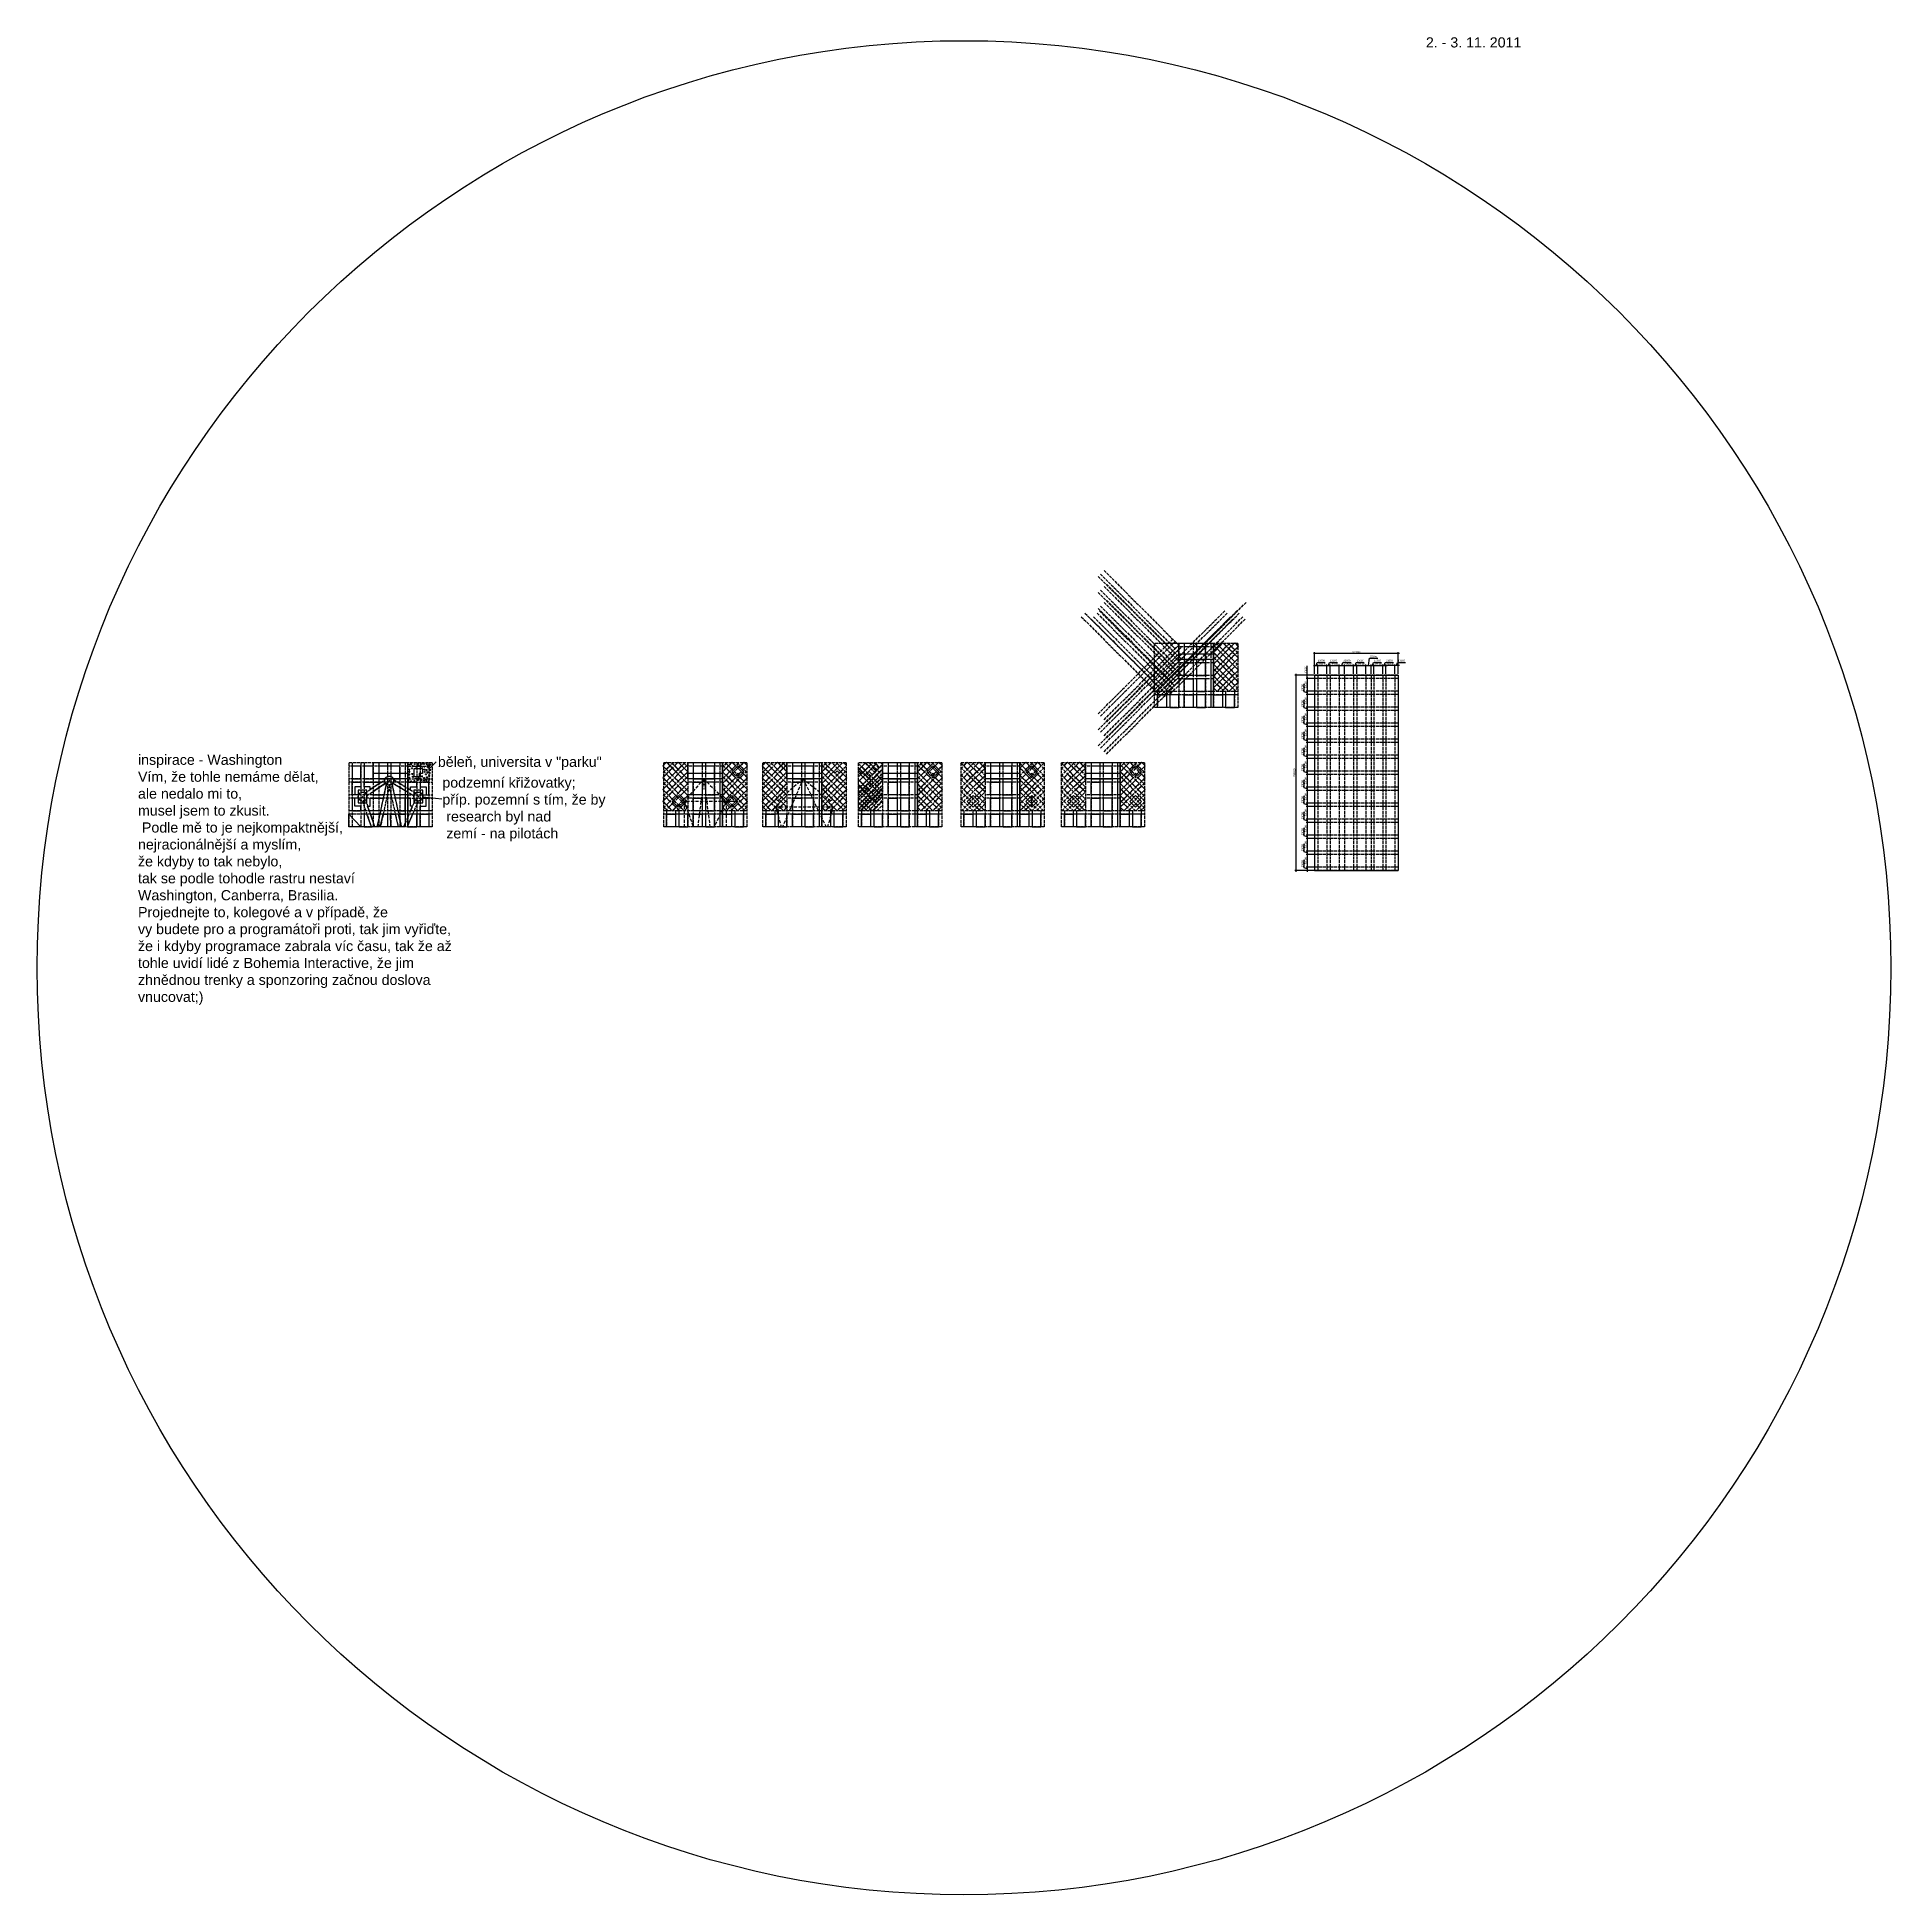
# Model space of a CAD drawing. Header units: millimetres. Extents: x -14568604 to 2614826, y -15966657 to 4339860.
# Drawn here: x -14568604 to -7266346, y -11021242 to -3705031 of the extents above; entities that cross this region are included whole.
import ezdxf

# ---------------------------------------------------------------- set-up
doc = ezdxf.new("R2010")
doc.units = ezdxf.units.MM
doc.linetypes.add('ACAD_ISO02W100', pattern=[15, 12, -3])
doc.linetypes.add('ACAD_ISO10W100', pattern=[18, 12, -3, 0, -3])
for name, color, linetype in [('kóty', 150, 'Continuous'), ('občanská vybavenost', 170, 'Continuous'), ('základní mřížka', 50, 'ACAD_ISO02W100')]:
    doc.layers.add(name, color=color, linetype=linetype)
for name, color, linetype, lineweight in [('master plan', 7, 'Continuous', 30), ('nedzemní dráha', 224, 'ACAD_ISO10W100', 30), ('research centra', 220, 'Continuous', 30), ('universita', 90, 'Continuous', 30), ('vodní plocha', 130, 'Continuous', 30)]:
    doc.layers.add(name, color=color, linetype=linetype, lineweight=lineweight)
doc.styles.get("Standard").update_dxf_attribs({"font": 'arial.ttf'})
doc.dimstyles.new('k', dxfattribs={"dimtxt": 7000, "dimasz": 5000, "dimexe": 5000, "dimexo": 5000, "dimgap": 3000, "dimtad": 1, "dimtxsty": 'Standard', "dimblk": 'ARCHTICK', "dimcen": 2.5, "dimdle": 5000, "dimadec": 0, "dimazin": 0, "dimtfac": 1, "dimtmove": 0, "dimatfit": 3, "dimldrblk": 'ARCHTICK', "dimfxl": 1, "dimarcsym": 0})

# ---------------------------------------------------------------- blocks, each defined once
blk = doc.blocks.new('_ArchTick')
at = {"color": 0, "linetype": 'ByBlock', "const_width": 0.15}
blk.add_lwpolyline([(-0.5, -0.5), (0.5, 0.5)], dxfattribs=at)
blk = doc.blocks.new('*D79')
at = {"layer": 'Defpoints', "color": 0, "ltscale": 1000, "transparency": 16777216}
for p in [(-9536184, -6132473), (-9536184, -6217658), (-9207184, -6217658)]:
    blk.add_point(p, dxfattribs=at)
at = {"layer": 'kóty', "color": 0, "lineweight": -2, "ltscale": 1000, "transparency": 16777216}
for p, q in [((-9202184, -6132473), (-9541184, -6132473)), ((-9536184, -6212658), (-9536184, -6127473)), ((-9207184, -6212658), (-9207184, -6127473))]:
    blk.add_line(p, q, dxfattribs=at)
at = {"layer": 'kóty', "color": 0, "lineweight": -2, "ltscale": 1000, "transparency": 16777216, "xscale": 5000, "yscale": 5000, "zscale": 5000, "rotation": 180}
blk.add_blockref('_ArchTick', (-9536184, -6132473), dxfattribs=at)
at = {"layer": 'kóty', "color": 0, "lineweight": -2, "ltscale": 1000, "transparency": 16777216, "xscale": 5000, "yscale": 5000, "zscale": 5000}
blk.add_blockref('_ArchTick', (-9207184, -6132473), dxfattribs=at)
at = {"layer": 'kóty', "color": 0, "ltscale": 1000, "transparency": 16777216, "insert": (-9371684, -6125897), "char_height": 7000, "attachment_point": 5}
blk.add_mtext('329000', dxfattribs=at)
blk = doc.blocks.new('*D80')
at = {"layer": 'Defpoints', "color": 0, "ltscale": 1000, "transparency": 16777216}
for p in [(-9536184, -6217658), (-9609653, -6986658), (-9536184, -6986658)]:
    blk.add_point(p, dxfattribs=at)
at = {"layer": 'kóty', "color": 0, "lineweight": -2, "ltscale": 1000, "transparency": 16777216}
for p, q in [((-9541184, -6217658), (-9614653, -6217658)), ((-9609653, -6212658), (-9609653, -6991658)), ((-9541184, -6986658), (-9614653, -6986658))]:
    blk.add_line(p, q, dxfattribs=at)
at = {"layer": 'kóty', "color": 0, "lineweight": -2, "ltscale": 1000, "transparency": 16777216, "xscale": 5000, "yscale": 5000, "zscale": 5000}
for p, rotation in [((-9609653, -6217658), 90), ((-9609653, -6986658), 270)]:
    blk.add_blockref('_ArchTick', p, dxfattribs=dict(at, rotation=rotation))
at = {"layer": 'kóty', "color": 0, "ltscale": 1000, "transparency": 16777216, "insert": (-9616227, -6602158), "char_height": 7000, "attachment_point": 5, "rotation": 90}
blk.add_mtext('769000', dxfattribs=at)
blk = doc.blocks.new('*D106')
at = {"layer": 'Defpoints', "color": 0, "ltscale": 1000, "transparency": 16777216}
for p in [(-9536184, -6217658), (-9523184, -6180301), (-9523184, -6217658)]:
    blk.add_point(p, dxfattribs=at)
at = {"layer": 'kóty', "color": 0, "lineweight": -2, "ltscale": 1000, "transparency": 16777216}
for p, q in [((-9541184, -6180301), (-9518184, -6180301)), ((-9536184, -6212658), (-9536184, -6175301)), ((-9529684, -6180301), (-9525761, -6167224)), ((-9525761, -6167224), (-9494101, -6167224)), ((-9523184, -6212658), (-9523184, -6175301))]:
    blk.add_line(p, q, dxfattribs=at)
at = {"layer": 'kóty', "color": 0, "lineweight": -2, "ltscale": 1000, "transparency": 16777216, "xscale": 5000, "yscale": 5000, "zscale": 5000, "rotation": 180}
blk.add_blockref('_ArchTick', (-9536184, -6180301), dxfattribs=at)
at = {"layer": 'kóty', "color": 0, "lineweight": -2, "ltscale": 1000, "transparency": 16777216, "xscale": 5000, "yscale": 5000, "zscale": 5000}
blk.add_blockref('_ArchTick', (-9523184, -6180301), dxfattribs=at)
at = {"layer": 'kóty', "color": 0, "ltscale": 1000, "transparency": 16777216, "insert": (-9509931, -6160648), "char_height": 7000, "attachment_point": 5}
blk.add_mtext('13000', dxfattribs=at)
blk = doc.blocks.new('*D107')
at = {"layer": 'Defpoints', "color": 0, "ltscale": 1000, "transparency": 16777216}
for p in [(-9523184, -6217658), (-9488184, -6180301), (-9488184, -6217658)]:
    blk.add_point(p, dxfattribs=at)
at = {"layer": 'kóty', "color": 0, "lineweight": -2, "ltscale": 1000, "transparency": 16777216}
for p, q in [((-9528184, -6180301), (-9483184, -6180301)), ((-9523184, -6212658), (-9523184, -6175301)), ((-9488184, -6212658), (-9488184, -6175301))]:
    blk.add_line(p, q, dxfattribs=at)
at = {"layer": 'kóty', "color": 0, "lineweight": -2, "ltscale": 1000, "transparency": 16777216, "xscale": 5000, "yscale": 5000, "zscale": 5000, "rotation": 180}
blk.add_blockref('_ArchTick', (-9523184, -6180301), dxfattribs=at)
at = {"layer": 'kóty', "color": 0, "lineweight": -2, "ltscale": 1000, "transparency": 16777216, "xscale": 5000, "yscale": 5000, "zscale": 5000}
blk.add_blockref('_ArchTick', (-9488184, -6180301), dxfattribs=at)
at = {"layer": 'kóty', "color": 0, "ltscale": 1000, "transparency": 16777216, "insert": (-9505684, -6173724), "char_height": 7000, "attachment_point": 5}
blk.add_mtext('35000', dxfattribs=at)
blk = doc.blocks.new('*D108')
at = {"layer": 'Defpoints', "color": 0, "ltscale": 1000, "transparency": 16777216}
for p in [(-9488184, -6217658), (-9475184, -6180301), (-9475184, -6217658)]:
    blk.add_point(p, dxfattribs=at)
at = {"layer": 'kóty', "color": 0, "lineweight": -2, "ltscale": 1000, "transparency": 16777216}
for p, q in [((-9493184, -6180301), (-9470184, -6180301)), ((-9488184, -6212658), (-9488184, -6175301)), ((-9481684, -6180301), (-9477761, -6167224)), ((-9477761, -6167224), (-9446101, -6167224)), ((-9475184, -6212658), (-9475184, -6175301))]:
    blk.add_line(p, q, dxfattribs=at)
at = {"layer": 'kóty', "color": 0, "lineweight": -2, "ltscale": 1000, "transparency": 16777216, "xscale": 5000, "yscale": 5000, "zscale": 5000, "rotation": 180}
blk.add_blockref('_ArchTick', (-9488184, -6180301), dxfattribs=at)
at = {"layer": 'kóty', "color": 0, "lineweight": -2, "ltscale": 1000, "transparency": 16777216, "xscale": 5000, "yscale": 5000, "zscale": 5000}
blk.add_blockref('_ArchTick', (-9475184, -6180301), dxfattribs=at)
at = {"layer": 'kóty', "color": 0, "ltscale": 1000, "transparency": 16777216, "insert": (-9461931, -6160648), "char_height": 7000, "attachment_point": 5}
blk.add_mtext('13000', dxfattribs=at)
blk = doc.blocks.new('*D109')
at = {"layer": 'Defpoints', "color": 0, "ltscale": 1000, "transparency": 16777216}
for p in [(-9475184, -6217658), (-9440184, -6180301), (-9440184, -6217658)]:
    blk.add_point(p, dxfattribs=at)
at = {"layer": 'kóty', "color": 0, "lineweight": -2, "ltscale": 1000, "transparency": 16777216}
for p, q in [((-9480184, -6180301), (-9435184, -6180301)), ((-9475184, -6212658), (-9475184, -6175301)), ((-9440184, -6212658), (-9440184, -6175301))]:
    blk.add_line(p, q, dxfattribs=at)
at = {"layer": 'kóty', "color": 0, "lineweight": -2, "ltscale": 1000, "transparency": 16777216, "xscale": 5000, "yscale": 5000, "zscale": 5000, "rotation": 180}
blk.add_blockref('_ArchTick', (-9475184, -6180301), dxfattribs=at)
at = {"layer": 'kóty', "color": 0, "lineweight": -2, "ltscale": 1000, "transparency": 16777216, "xscale": 5000, "yscale": 5000, "zscale": 5000}
blk.add_blockref('_ArchTick', (-9440184, -6180301), dxfattribs=at)
at = {"layer": 'kóty', "color": 0, "ltscale": 1000, "transparency": 16777216, "insert": (-9457684, -6173724), "char_height": 7000, "attachment_point": 5}
blk.add_mtext('35000', dxfattribs=at)
blk = doc.blocks.new('*D110')
at = {"layer": 'Defpoints', "color": 0, "ltscale": 1000, "transparency": 16777216}
for p in [(-9440184, -6217658), (-9418184, -6180301), (-9418184, -6217658)]:
    blk.add_point(p, dxfattribs=at)
at = {"layer": 'kóty', "color": 0, "lineweight": -2, "ltscale": 1000, "transparency": 16777216}
for p, q in [((-9445184, -6180301), (-9413184, -6180301)), ((-9440184, -6212658), (-9440184, -6175301)), ((-9429184, -6180301), (-9425262, -6167227)), ((-9425262, -6167227), (-9392823, -6167227)), ((-9418184, -6212658), (-9418184, -6175301))]:
    blk.add_line(p, q, dxfattribs=at)
at = {"layer": 'kóty', "color": 0, "lineweight": -2, "ltscale": 1000, "transparency": 16777216, "xscale": 5000, "yscale": 5000, "zscale": 5000, "rotation": 180}
blk.add_blockref('_ArchTick', (-9440184, -6180301), dxfattribs=at)
at = {"layer": 'kóty', "color": 0, "lineweight": -2, "ltscale": 1000, "transparency": 16777216, "xscale": 5000, "yscale": 5000, "zscale": 5000}
blk.add_blockref('_ArchTick', (-9418184, -6180301), dxfattribs=at)
at = {"layer": 'kóty', "color": 0, "ltscale": 1000, "transparency": 16777216, "insert": (-9409043, -6160653), "char_height": 7000, "attachment_point": 5}
blk.add_mtext('22000', dxfattribs=at)
blk = doc.blocks.new('*D111')
at = {"layer": 'Defpoints', "color": 0, "ltscale": 1000, "transparency": 16777216}
for p in [(-9418184, -6217658), (-9383184, -6180301), (-9383184, -6217658)]:
    blk.add_point(p, dxfattribs=at)
at = {"layer": 'kóty', "color": 0, "lineweight": -2, "ltscale": 1000, "transparency": 16777216}
for p, q in [((-9423184, -6180301), (-9378184, -6180301)), ((-9418184, -6212658), (-9418184, -6175301)), ((-9383184, -6212658), (-9383184, -6175301))]:
    blk.add_line(p, q, dxfattribs=at)
at = {"layer": 'kóty', "color": 0, "lineweight": -2, "ltscale": 1000, "transparency": 16777216, "xscale": 5000, "yscale": 5000, "zscale": 5000, "rotation": 180}
blk.add_blockref('_ArchTick', (-9418184, -6180301), dxfattribs=at)
at = {"layer": 'kóty', "color": 0, "lineweight": -2, "ltscale": 1000, "transparency": 16777216, "xscale": 5000, "yscale": 5000, "zscale": 5000}
blk.add_blockref('_ArchTick', (-9383184, -6180301), dxfattribs=at)
at = {"layer": 'kóty', "color": 0, "ltscale": 1000, "transparency": 16777216, "insert": (-9400684, -6173724), "char_height": 7000, "attachment_point": 5}
blk.add_mtext('35000', dxfattribs=at)
blk = doc.blocks.new('*D112')
at = {"layer": 'Defpoints', "color": 0, "ltscale": 1000, "transparency": 16777216}
for p in [(-9383184, -6217658), (-9370184, -6180301), (-9370184, -6217658)]:
    blk.add_point(p, dxfattribs=at)
at = {"layer": 'kóty', "color": 0, "lineweight": -2, "ltscale": 1000, "transparency": 16777216}
for p, q in [((-9388184, -6180301), (-9365184, -6180301)), ((-9383184, -6212658), (-9383184, -6175301)), ((-9376684, -6180301), (-9372761, -6167224)), ((-9372761, -6167224), (-9341101, -6167224)), ((-9370184, -6212658), (-9370184, -6175301))]:
    blk.add_line(p, q, dxfattribs=at)
at = {"layer": 'kóty', "color": 0, "lineweight": -2, "ltscale": 1000, "transparency": 16777216, "xscale": 5000, "yscale": 5000, "zscale": 5000, "rotation": 180}
blk.add_blockref('_ArchTick', (-9383184, -6180301), dxfattribs=at)
at = {"layer": 'kóty', "color": 0, "lineweight": -2, "ltscale": 1000, "transparency": 16777216, "xscale": 5000, "yscale": 5000, "zscale": 5000}
blk.add_blockref('_ArchTick', (-9370184, -6180301), dxfattribs=at)
at = {"layer": 'kóty', "color": 0, "ltscale": 1000, "transparency": 16777216, "insert": (-9356931, -6160648), "char_height": 7000, "attachment_point": 5}
blk.add_mtext('13000', dxfattribs=at)
blk = doc.blocks.new('*D113')
at = {"layer": 'Defpoints', "color": 0, "ltscale": 1000, "transparency": 16777216}
for p in [(-9370184, -6217658), (-9335184, -6180301), (-9335184, -6217658)]:
    blk.add_point(p, dxfattribs=at)
at = {"layer": 'kóty', "color": 0, "lineweight": -2, "ltscale": 1000, "transparency": 16777216}
for p, q in [((-9375184, -6180301), (-9330184, -6180301)), ((-9370184, -6212658), (-9370184, -6175301)), ((-9335184, -6212658), (-9335184, -6175301))]:
    blk.add_line(p, q, dxfattribs=at)
at = {"layer": 'kóty', "color": 0, "lineweight": -2, "ltscale": 1000, "transparency": 16777216, "xscale": 5000, "yscale": 5000, "zscale": 5000, "rotation": 180}
blk.add_blockref('_ArchTick', (-9370184, -6180301), dxfattribs=at)
at = {"layer": 'kóty', "color": 0, "lineweight": -2, "ltscale": 1000, "transparency": 16777216, "xscale": 5000, "yscale": 5000, "zscale": 5000}
blk.add_blockref('_ArchTick', (-9335184, -6180301), dxfattribs=at)
at = {"layer": 'kóty', "color": 0, "ltscale": 1000, "transparency": 16777216, "insert": (-9352684, -6173724), "char_height": 7000, "attachment_point": 5}
blk.add_mtext('35000', dxfattribs=at)
blk = doc.blocks.new('*D114')
at = {"layer": 'Defpoints', "color": 0, "ltscale": 1000, "transparency": 16777216}
for p in [(-9335184, -6217658), (-9313184, -6180301), (-9313184, -6217658)]:
    blk.add_point(p, dxfattribs=at)
at = {"layer": 'kóty', "color": 0, "lineweight": -2, "ltscale": 1000, "transparency": 16777216}
for p, q in [((-9340184, -6180301), (-9308184, -6180301)), ((-9335184, -6212658), (-9335184, -6175301)), ((-9324184, -6180301), (-9320262, -6150448)), ((-9320262, -6150448), (-9287823, -6150448)), ((-9313184, -6212658), (-9313184, -6175301))]:
    blk.add_line(p, q, dxfattribs=at)
at = {"layer": 'kóty', "color": 0, "lineweight": -2, "ltscale": 1000, "transparency": 16777216, "xscale": 5000, "yscale": 5000, "zscale": 5000, "rotation": 180}
blk.add_blockref('_ArchTick', (-9335184, -6180301), dxfattribs=at)
at = {"layer": 'kóty', "color": 0, "lineweight": -2, "ltscale": 1000, "transparency": 16777216, "xscale": 5000, "yscale": 5000, "zscale": 5000}
blk.add_blockref('_ArchTick', (-9313184, -6180301), dxfattribs=at)
at = {"layer": 'kóty', "color": 0, "ltscale": 1000, "transparency": 16777216, "insert": (-9304043, -6143874), "char_height": 7000, "attachment_point": 5}
blk.add_mtext('22000', dxfattribs=at)
blk = doc.blocks.new('*D115')
at = {"layer": 'Defpoints', "color": 0, "ltscale": 1000, "transparency": 16777216}
for p in [(-9313184, -6217658), (-9303184, -6180301), (-9303184, -6217658)]:
    blk.add_point(p, dxfattribs=at)
at = {"layer": 'kóty', "color": 0, "lineweight": -2, "ltscale": 1000, "transparency": 16777216}
for p, q in [((-9318184, -6180301), (-9298184, -6180301)), ((-9313184, -6212658), (-9313184, -6175301)), ((-9308184, -6180301), (-9304262, -6167227)), ((-9304262, -6167227), (-9272602, -6167227)), ((-9303184, -6212658), (-9303184, -6175301))]:
    blk.add_line(p, q, dxfattribs=at)
at = {"layer": 'kóty', "color": 0, "lineweight": -2, "ltscale": 1000, "transparency": 16777216, "xscale": 5000, "yscale": 5000, "zscale": 5000, "rotation": 180}
blk.add_blockref('_ArchTick', (-9313184, -6180301), dxfattribs=at)
at = {"layer": 'kóty', "color": 0, "lineweight": -2, "ltscale": 1000, "transparency": 16777216, "xscale": 5000, "yscale": 5000, "zscale": 5000}
blk.add_blockref('_ArchTick', (-9303184, -6180301), dxfattribs=at)
at = {"layer": 'kóty', "color": 0, "ltscale": 1000, "transparency": 16777216, "insert": (-9288432, -6160653), "char_height": 7000, "attachment_point": 5}
blk.add_mtext('10000', dxfattribs=at)
blk = doc.blocks.new('*D116')
at = {"layer": 'Defpoints', "color": 0, "ltscale": 1000, "transparency": 16777216}
for p in [(-9303184, -6217658), (-9268184, -6180301), (-9268184, -6217658)]:
    blk.add_point(p, dxfattribs=at)
at = {"layer": 'kóty', "color": 0, "lineweight": -2, "ltscale": 1000, "transparency": 16777216}
for p, q in [((-9308184, -6180301), (-9263184, -6180301)), ((-9303184, -6212658), (-9303184, -6175301)), ((-9268184, -6212658), (-9268184, -6175301))]:
    blk.add_line(p, q, dxfattribs=at)
at = {"layer": 'kóty', "color": 0, "lineweight": -2, "ltscale": 1000, "transparency": 16777216, "xscale": 5000, "yscale": 5000, "zscale": 5000, "rotation": 180}
blk.add_blockref('_ArchTick', (-9303184, -6180301), dxfattribs=at)
at = {"layer": 'kóty', "color": 0, "lineweight": -2, "ltscale": 1000, "transparency": 16777216, "xscale": 5000, "yscale": 5000, "zscale": 5000}
blk.add_blockref('_ArchTick', (-9268184, -6180301), dxfattribs=at)
at = {"layer": 'kóty', "color": 0, "ltscale": 1000, "transparency": 16777216, "insert": (-9285684, -6173724), "char_height": 7000, "attachment_point": 5}
blk.add_mtext('35000', dxfattribs=at)
blk = doc.blocks.new('*D117')
at = {"layer": 'Defpoints', "color": 0, "ltscale": 1000, "transparency": 16777216}
for p in [(-9268184, -6217658), (-9255184, -6180301), (-9255184, -6217658)]:
    blk.add_point(p, dxfattribs=at)
at = {"layer": 'kóty', "color": 0, "lineweight": -2, "ltscale": 1000, "transparency": 16777216}
for p, q in [((-9273184, -6180301), (-9250184, -6180301)), ((-9268184, -6212658), (-9268184, -6175301)), ((-9261684, -6180301), (-9257761, -6167224)), ((-9257761, -6167224), (-9226101, -6167224)), ((-9255184, -6212658), (-9255184, -6175301))]:
    blk.add_line(p, q, dxfattribs=at)
at = {"layer": 'kóty', "color": 0, "lineweight": -2, "ltscale": 1000, "transparency": 16777216, "xscale": 5000, "yscale": 5000, "zscale": 5000, "rotation": 180}
blk.add_blockref('_ArchTick', (-9268184, -6180301), dxfattribs=at)
at = {"layer": 'kóty', "color": 0, "lineweight": -2, "ltscale": 1000, "transparency": 16777216, "xscale": 5000, "yscale": 5000, "zscale": 5000}
blk.add_blockref('_ArchTick', (-9255184, -6180301), dxfattribs=at)
at = {"layer": 'kóty', "color": 0, "ltscale": 1000, "transparency": 16777216, "insert": (-9241931, -6160648), "char_height": 7000, "attachment_point": 5}
blk.add_mtext('13000', dxfattribs=at)
blk = doc.blocks.new('*D118')
at = {"layer": 'Defpoints', "color": 0, "ltscale": 1000, "transparency": 16777216}
for p in [(-9220184, -6180301), (-9220184, -6217658), (-9207184, -6217658)]:
    blk.add_point(p, dxfattribs=at)
at = {"layer": 'kóty', "color": 0, "lineweight": -2, "ltscale": 1000, "transparency": 16777216}
for p, q in [((-9202184, -6180301), (-9225184, -6180301)), ((-9220184, -6212658), (-9220184, -6175301)), ((-9213684, -6180301), (-9209761, -6167224)), ((-9209761, -6167224), (-9178101, -6167224)), ((-9207184, -6212658), (-9207184, -6175301))]:
    blk.add_line(p, q, dxfattribs=at)
at = {"layer": 'kóty', "color": 0, "lineweight": -2, "ltscale": 1000, "transparency": 16777216, "xscale": 5000, "yscale": 5000, "zscale": 5000, "rotation": 180}
blk.add_blockref('_ArchTick', (-9220184, -6180301), dxfattribs=at)
at = {"layer": 'kóty', "color": 0, "lineweight": -2, "ltscale": 1000, "transparency": 16777216, "xscale": 5000, "yscale": 5000, "zscale": 5000}
blk.add_blockref('_ArchTick', (-9207184, -6180301), dxfattribs=at)
at = {"layer": 'kóty', "color": 0, "ltscale": 1000, "transparency": 16777216, "insert": (-9193931, -6160648), "char_height": 7000, "attachment_point": 5}
blk.add_mtext('13000', dxfattribs=at)
blk = doc.blocks.new('*D119')
at = {"layer": 'Defpoints', "color": 0, "ltscale": 1000, "transparency": 16777216}
for p in [(-9255184, -6180301), (-9255184, -6217658), (-9220184, -6217658)]:
    blk.add_point(p, dxfattribs=at)
at = {"layer": 'kóty', "color": 0, "lineweight": -2, "ltscale": 1000, "transparency": 16777216}
for p, q in [((-9215184, -6180301), (-9260184, -6180301)), ((-9255184, -6212658), (-9255184, -6175301)), ((-9220184, -6212658), (-9220184, -6175301))]:
    blk.add_line(p, q, dxfattribs=at)
at = {"layer": 'kóty', "color": 0, "lineweight": -2, "ltscale": 1000, "transparency": 16777216, "xscale": 5000, "yscale": 5000, "zscale": 5000, "rotation": 180}
blk.add_blockref('_ArchTick', (-9255184, -6180301), dxfattribs=at)
at = {"layer": 'kóty', "color": 0, "lineweight": -2, "ltscale": 1000, "transparency": 16777216, "xscale": 5000, "yscale": 5000, "zscale": 5000}
blk.add_blockref('_ArchTick', (-9220184, -6180301), dxfattribs=at)
at = {"layer": 'kóty', "color": 0, "ltscale": 1000, "transparency": 16777216, "insert": (-9237684, -6173724), "char_height": 7000, "attachment_point": 5}
blk.add_mtext('35000', dxfattribs=at)
blk = doc.blocks.new('*D81')
at = {"layer": 'Defpoints', "color": 0, "ltscale": 1000, "transparency": 16777216}
for p in [(-9531184, -6217658), (-9565021, -6230658), (-9531184, -6230658)]:
    blk.add_point(p, dxfattribs=at)
at = {"layer": 'kóty', "color": 0, "lineweight": -2, "ltscale": 1000, "transparency": 16777216}
for p, q in [((-9536184, -6217658), (-9570021, -6217658)), ((-9565021, -6217658), (-9565021, -6180998)), ((-9565021, -6230658), (-9565021, -6212658)), ((-9536184, -6230658), (-9570021, -6230658))]:
    blk.add_line(p, q, dxfattribs=at)
at = {"layer": 'kóty', "color": 0, "lineweight": -2, "ltscale": 1000, "transparency": 16777216, "xscale": 5000, "yscale": 5000, "zscale": 5000}
for p, rotation in [((-9565021, -6217658), 90), ((-9565021, -6230658), 270)]:
    blk.add_blockref('_ArchTick', p, dxfattribs=dict(at, rotation=rotation))
at = {"layer": 'kóty', "color": 0, "ltscale": 1000, "transparency": 16777216, "insert": (-9571598, -6196828), "char_height": 7000, "attachment_point": 5, "rotation": 90}
blk.add_mtext('13000', dxfattribs=at)
blk = doc.blocks.new('*D82')
at = {"layer": 'Defpoints', "color": 0, "ltscale": 1000, "transparency": 16777216}
for p in [(-9565021, -6280658), (-9531184, -6230658), (-9531184, -6280658)]:
    blk.add_point(p, dxfattribs=at)
at = {"layer": 'kóty', "color": 0, "lineweight": -2, "ltscale": 1000, "transparency": 16777216}
for p, q in [((-9536184, -6230658), (-9570021, -6230658)), ((-9536184, -6280658), (-9570021, -6280658)), ((-9565021, -6225658), (-9565021, -6285658))]:
    blk.add_line(p, q, dxfattribs=at)
at = {"layer": 'kóty', "color": 0, "lineweight": -2, "ltscale": 1000, "transparency": 16777216, "xscale": 5000, "yscale": 5000, "zscale": 5000}
for p, rotation in [((-9565021, -6230658), 90), ((-9565021, -6280658), 270)]:
    blk.add_blockref('_ArchTick', p, dxfattribs=dict(at, rotation=rotation))
at = {"layer": 'kóty', "color": 0, "ltscale": 1000, "transparency": 16777216, "insert": (-9571595, -6255658), "char_height": 7000, "attachment_point": 5, "rotation": 90}
blk.add_mtext('50000', dxfattribs=at)
blk = doc.blocks.new('*D83')
at = {"layer": 'Defpoints', "color": 0, "ltscale": 1000, "transparency": 16777216}
for p in [(-9531184, -6280658), (-9565021, -6293658), (-9531184, -6293658)]:
    blk.add_point(p, dxfattribs=at)
at = {"layer": 'kóty', "color": 0, "lineweight": -2, "ltscale": 1000, "transparency": 16777216}
for p, q in [((-9578098, -6283235), (-9578098, -6251575)), ((-9565021, -6287158), (-9578098, -6283235)), ((-9536184, -6280658), (-9570021, -6280658)), ((-9565021, -6275658), (-9565021, -6298658)), ((-9536184, -6293658), (-9570021, -6293658))]:
    blk.add_line(p, q, dxfattribs=at)
at = {"layer": 'kóty', "color": 0, "lineweight": -2, "ltscale": 1000, "transparency": 16777216, "xscale": 5000, "yscale": 5000, "zscale": 5000}
for p, rotation in [((-9565021, -6280658), 90), ((-9565021, -6293658), 270)]:
    blk.add_blockref('_ArchTick', p, dxfattribs=dict(at, rotation=rotation))
at = {"layer": 'kóty', "color": 0, "ltscale": 1000, "transparency": 16777216, "insert": (-9584674, -6267405), "char_height": 7000, "attachment_point": 5, "rotation": 90}
blk.add_mtext('13000', dxfattribs=at)
blk = doc.blocks.new('*D84')
at = {"layer": 'Defpoints', "color": 0, "ltscale": 1000, "transparency": 16777216}
for p in [(-9565021, -6343658), (-9531184, -6293658), (-9531184, -6343658)]:
    blk.add_point(p, dxfattribs=at)
at = {"layer": 'kóty', "color": 0, "lineweight": -2, "ltscale": 1000, "transparency": 16777216}
for p, q in [((-9565021, -6288658), (-9565021, -6348658)), ((-9536184, -6293658), (-9570021, -6293658)), ((-9536184, -6343658), (-9570021, -6343658))]:
    blk.add_line(p, q, dxfattribs=at)
at = {"layer": 'kóty', "color": 0, "lineweight": -2, "ltscale": 1000, "transparency": 16777216, "xscale": 5000, "yscale": 5000, "zscale": 5000}
for p, rotation in [((-9565021, -6293658), 90), ((-9565021, -6343658), 270)]:
    blk.add_blockref('_ArchTick', p, dxfattribs=dict(at, rotation=rotation))
at = {"layer": 'kóty', "color": 0, "ltscale": 1000, "transparency": 16777216, "insert": (-9571595, -6318658), "char_height": 7000, "attachment_point": 5, "rotation": 90}
blk.add_mtext('50000', dxfattribs=at)
blk = doc.blocks.new('*D85')
at = {"layer": 'Defpoints', "color": 0, "ltscale": 1000, "transparency": 16777216}
for p in [(-9565021, -6356658), (-9531184, -6343658), (-9531184, -6356658)]:
    blk.add_point(p, dxfattribs=at)
at = {"layer": 'kóty', "color": 0, "lineweight": -2, "ltscale": 1000, "transparency": 16777216}
for p, q in [((-9578098, -6346235), (-9578098, -6314575)), ((-9565021, -6350158), (-9578098, -6346235)), ((-9536184, -6343658), (-9570021, -6343658)), ((-9536184, -6356658), (-9570021, -6356658)), ((-9565021, -6338658), (-9565021, -6361658))]:
    blk.add_line(p, q, dxfattribs=at)
at = {"layer": 'kóty', "color": 0, "lineweight": -2, "ltscale": 1000, "transparency": 16777216, "xscale": 5000, "yscale": 5000, "zscale": 5000}
for p, rotation in [((-9565021, -6343658), 90), ((-9565021, -6356658), 270)]:
    blk.add_blockref('_ArchTick', p, dxfattribs=dict(at, rotation=rotation))
at = {"layer": 'kóty', "color": 0, "ltscale": 1000, "transparency": 16777216, "insert": (-9584674, -6330405), "char_height": 7000, "attachment_point": 5, "rotation": 90}
blk.add_mtext('13000', dxfattribs=at)
blk = doc.blocks.new('*D86')
at = {"layer": 'Defpoints', "color": 0, "ltscale": 1000, "transparency": 16777216}
for p in [(-9531184, -6356658), (-9565021, -6406658), (-9531184, -6406658)]:
    blk.add_point(p, dxfattribs=at)
at = {"layer": 'kóty', "color": 0, "lineweight": -2, "ltscale": 1000, "transparency": 16777216}
for p, q in [((-9536184, -6356658), (-9570021, -6356658)), ((-9565021, -6351658), (-9565021, -6411658)), ((-9536184, -6406658), (-9570021, -6406658))]:
    blk.add_line(p, q, dxfattribs=at)
at = {"layer": 'kóty', "color": 0, "lineweight": -2, "ltscale": 1000, "transparency": 16777216, "xscale": 5000, "yscale": 5000, "zscale": 5000}
for p, rotation in [((-9565021, -6356658), 90), ((-9565021, -6406658), 270)]:
    blk.add_blockref('_ArchTick', p, dxfattribs=dict(at, rotation=rotation))
at = {"layer": 'kóty', "color": 0, "ltscale": 1000, "transparency": 16777216, "insert": (-9571595, -6381658), "char_height": 7000, "attachment_point": 5, "rotation": 90}
blk.add_mtext('50000', dxfattribs=at)
blk = doc.blocks.new('*D87')
at = {"layer": 'Defpoints', "color": 0, "ltscale": 1000, "transparency": 16777216}
for p in [(-9565021, -6419658), (-9531184, -6406658), (-9531184, -6419658)]:
    blk.add_point(p, dxfattribs=at)
at = {"layer": 'kóty', "color": 0, "lineweight": -2, "ltscale": 1000, "transparency": 16777216}
for p, q in [((-9578098, -6409235), (-9578098, -6377575)), ((-9565021, -6413158), (-9578098, -6409235)), ((-9536184, -6406658), (-9570021, -6406658)), ((-9536184, -6419658), (-9570021, -6419658)), ((-9565021, -6401658), (-9565021, -6424658))]:
    blk.add_line(p, q, dxfattribs=at)
at = {"layer": 'kóty', "color": 0, "lineweight": -2, "ltscale": 1000, "transparency": 16777216, "xscale": 5000, "yscale": 5000, "zscale": 5000}
for p, rotation in [((-9565021, -6406658), 90), ((-9565021, -6419658), 270)]:
    blk.add_blockref('_ArchTick', p, dxfattribs=dict(at, rotation=rotation))
at = {"layer": 'kóty', "color": 0, "ltscale": 1000, "transparency": 16777216, "insert": (-9584674, -6393405), "char_height": 7000, "attachment_point": 5, "rotation": 90}
blk.add_mtext('13000', dxfattribs=at)
blk = doc.blocks.new('*D88')
at = {"layer": 'Defpoints', "color": 0, "ltscale": 1000, "transparency": 16777216}
for p in [(-9531184, -6419658), (-9565021, -6469658), (-9531184, -6469658)]:
    blk.add_point(p, dxfattribs=at)
at = {"layer": 'kóty', "color": 0, "lineweight": -2, "ltscale": 1000, "transparency": 16777216}
for p, q in [((-9536184, -6419658), (-9570021, -6419658)), ((-9565021, -6414658), (-9565021, -6474658)), ((-9536184, -6469658), (-9570021, -6469658))]:
    blk.add_line(p, q, dxfattribs=at)
at = {"layer": 'kóty', "color": 0, "lineweight": -2, "ltscale": 1000, "transparency": 16777216, "xscale": 5000, "yscale": 5000, "zscale": 5000}
for p, rotation in [((-9565021, -6419658), 90), ((-9565021, -6469658), 270)]:
    blk.add_blockref('_ArchTick', p, dxfattribs=dict(at, rotation=rotation))
at = {"layer": 'kóty', "color": 0, "ltscale": 1000, "transparency": 16777216, "insert": (-9571595, -6444658), "char_height": 7000, "attachment_point": 5, "rotation": 90}
blk.add_mtext('50000', dxfattribs=at)
blk = doc.blocks.new('*D89')
at = {"layer": 'Defpoints', "color": 0, "ltscale": 1000, "transparency": 16777216}
for p in [(-9565021, -6482658), (-9531184, -6469658), (-9531184, -6482658)]:
    blk.add_point(p, dxfattribs=at)
at = {"layer": 'kóty', "color": 0, "lineweight": -2, "ltscale": 1000, "transparency": 16777216}
for p, q in [((-9578098, -6472235), (-9578098, -6440575)), ((-9565021, -6476158), (-9578098, -6472235)), ((-9536184, -6469658), (-9570021, -6469658)), ((-9536184, -6482658), (-9570021, -6482658)), ((-9565021, -6464658), (-9565021, -6487658))]:
    blk.add_line(p, q, dxfattribs=at)
at = {"layer": 'kóty', "color": 0, "lineweight": -2, "ltscale": 1000, "transparency": 16777216, "xscale": 5000, "yscale": 5000, "zscale": 5000}
for p, rotation in [((-9565021, -6469658), 90), ((-9565021, -6482658), 270)]:
    blk.add_blockref('_ArchTick', p, dxfattribs=dict(at, rotation=rotation))
at = {"layer": 'kóty', "color": 0, "ltscale": 1000, "transparency": 16777216, "insert": (-9584674, -6456405), "char_height": 7000, "attachment_point": 5, "rotation": 90}
blk.add_mtext('13000', dxfattribs=at)
blk = doc.blocks.new('*D90')
at = {"layer": 'Defpoints', "color": 0, "ltscale": 1000, "transparency": 16777216}
for p in [(-9531184, -6482658), (-9565021, -6532658), (-9531184, -6532658)]:
    blk.add_point(p, dxfattribs=at)
at = {"layer": 'kóty', "color": 0, "lineweight": -2, "ltscale": 1000, "transparency": 16777216}
for p, q in [((-9536184, -6482658), (-9570021, -6482658)), ((-9565021, -6477658), (-9565021, -6537658)), ((-9536184, -6532658), (-9570021, -6532658))]:
    blk.add_line(p, q, dxfattribs=at)
at = {"layer": 'kóty', "color": 0, "lineweight": -2, "ltscale": 1000, "transparency": 16777216, "xscale": 5000, "yscale": 5000, "zscale": 5000}
for p, rotation in [((-9565021, -6482658), 90), ((-9565021, -6532658), 270)]:
    blk.add_blockref('_ArchTick', p, dxfattribs=dict(at, rotation=rotation))
at = {"layer": 'kóty', "color": 0, "ltscale": 1000, "transparency": 16777216, "insert": (-9571595, -6507658), "char_height": 7000, "attachment_point": 5, "rotation": 90}
blk.add_mtext('50000', dxfattribs=at)
blk = doc.blocks.new('*D91')
at = {"layer": 'Defpoints', "color": 0, "ltscale": 1000, "transparency": 16777216}
for p in [(-9565021, -6545658), (-9531184, -6532658), (-9531184, -6545658)]:
    blk.add_point(p, dxfattribs=at)
at = {"layer": 'kóty', "color": 0, "lineweight": -2, "ltscale": 1000, "transparency": 16777216}
for p, q in [((-9578098, -6535235), (-9578098, -6503575)), ((-9565021, -6539158), (-9578098, -6535235)), ((-9536184, -6532658), (-9570021, -6532658)), ((-9536184, -6545658), (-9570021, -6545658)), ((-9565021, -6527658), (-9565021, -6550658))]:
    blk.add_line(p, q, dxfattribs=at)
at = {"layer": 'kóty', "color": 0, "lineweight": -2, "ltscale": 1000, "transparency": 16777216, "xscale": 5000, "yscale": 5000, "zscale": 5000}
for p, rotation in [((-9565021, -6532658), 90), ((-9565021, -6545658), 270)]:
    blk.add_blockref('_ArchTick', p, dxfattribs=dict(at, rotation=rotation))
at = {"layer": 'kóty', "color": 0, "ltscale": 1000, "transparency": 16777216, "insert": (-9584674, -6519405), "char_height": 7000, "attachment_point": 5, "rotation": 90}
blk.add_mtext('13000', dxfattribs=at)
blk = doc.blocks.new('*D92')
at = {"layer": 'Defpoints', "color": 0, "ltscale": 1000, "transparency": 16777216}
for p in [(-9531184, -6545658), (-9565021, -6595658), (-9531184, -6595658)]:
    blk.add_point(p, dxfattribs=at)
at = {"layer": 'kóty', "color": 0, "lineweight": -2, "ltscale": 1000, "transparency": 16777216}
for p, q in [((-9536184, -6545658), (-9570021, -6545658)), ((-9565021, -6540658), (-9565021, -6600658)), ((-9536184, -6595658), (-9570021, -6595658))]:
    blk.add_line(p, q, dxfattribs=at)
at = {"layer": 'kóty', "color": 0, "lineweight": -2, "ltscale": 1000, "transparency": 16777216, "xscale": 5000, "yscale": 5000, "zscale": 5000}
for p, rotation in [((-9565021, -6545658), 90), ((-9565021, -6595658), 270)]:
    blk.add_blockref('_ArchTick', p, dxfattribs=dict(at, rotation=rotation))
at = {"layer": 'kóty', "color": 0, "ltscale": 1000, "transparency": 16777216, "insert": (-9571595, -6570658), "char_height": 7000, "attachment_point": 5, "rotation": 90}
blk.add_mtext('50000', dxfattribs=at)
blk = doc.blocks.new('*D93')
at = {"layer": 'Defpoints', "color": 0, "ltscale": 1000, "transparency": 16777216}
for p in [(-9565021, -6608658), (-9531184, -6595658), (-9531184, -6608658)]:
    blk.add_point(p, dxfattribs=at)
at = {"layer": 'kóty', "color": 0, "lineweight": -2, "ltscale": 1000, "transparency": 16777216}
for p, q in [((-9578098, -6598235), (-9578098, -6566575)), ((-9565021, -6602158), (-9578098, -6598235)), ((-9536184, -6595658), (-9570021, -6595658)), ((-9536184, -6608658), (-9570021, -6608658)), ((-9565021, -6590658), (-9565021, -6613658))]:
    blk.add_line(p, q, dxfattribs=at)
at = {"layer": 'kóty', "color": 0, "lineweight": -2, "ltscale": 1000, "transparency": 16777216, "xscale": 5000, "yscale": 5000, "zscale": 5000}
for p, rotation in [((-9565021, -6595658), 90), ((-9565021, -6608658), 270)]:
    blk.add_blockref('_ArchTick', p, dxfattribs=dict(at, rotation=rotation))
at = {"layer": 'kóty', "color": 0, "ltscale": 1000, "transparency": 16777216, "insert": (-9584674, -6582405), "char_height": 7000, "attachment_point": 5, "rotation": 90}
blk.add_mtext('13000', dxfattribs=at)
blk = doc.blocks.new('*D94')
at = {"layer": 'Defpoints', "color": 0, "ltscale": 1000, "transparency": 16777216}
for p in [(-9531184, -6608658), (-9565021, -6658658), (-9531184, -6658658)]:
    blk.add_point(p, dxfattribs=at)
at = {"layer": 'kóty', "color": 0, "lineweight": -2, "ltscale": 1000, "transparency": 16777216}
for p, q in [((-9536184, -6608658), (-9570021, -6608658)), ((-9565021, -6603658), (-9565021, -6663658)), ((-9536184, -6658658), (-9570021, -6658658))]:
    blk.add_line(p, q, dxfattribs=at)
at = {"layer": 'kóty', "color": 0, "lineweight": -2, "ltscale": 1000, "transparency": 16777216, "xscale": 5000, "yscale": 5000, "zscale": 5000}
for p, rotation in [((-9565021, -6608658), 90), ((-9565021, -6658658), 270)]:
    blk.add_blockref('_ArchTick', p, dxfattribs=dict(at, rotation=rotation))
at = {"layer": 'kóty', "color": 0, "ltscale": 1000, "transparency": 16777216, "insert": (-9571595, -6633658), "char_height": 7000, "attachment_point": 5, "rotation": 90}
blk.add_mtext('50000', dxfattribs=at)
blk = doc.blocks.new('*D95')
at = {"layer": 'Defpoints', "color": 0, "ltscale": 1000, "transparency": 16777216}
for p in [(-9565021, -6671658), (-9531184, -6658658), (-9531184, -6671658)]:
    blk.add_point(p, dxfattribs=at)
at = {"layer": 'kóty', "color": 0, "lineweight": -2, "ltscale": 1000, "transparency": 16777216}
for p, q in [((-9578098, -6661235), (-9578098, -6629575)), ((-9565021, -6653658), (-9565021, -6676658)), ((-9565021, -6665158), (-9578098, -6661235)), ((-9536184, -6658658), (-9570021, -6658658)), ((-9536184, -6671658), (-9570021, -6671658))]:
    blk.add_line(p, q, dxfattribs=at)
at = {"layer": 'kóty', "color": 0, "lineweight": -2, "ltscale": 1000, "transparency": 16777216, "xscale": 5000, "yscale": 5000, "zscale": 5000}
for p, rotation in [((-9565021, -6658658), 90), ((-9565021, -6671658), 270)]:
    blk.add_blockref('_ArchTick', p, dxfattribs=dict(at, rotation=rotation))
at = {"layer": 'kóty', "color": 0, "ltscale": 1000, "transparency": 16777216, "insert": (-9584674, -6645405), "char_height": 7000, "attachment_point": 5, "rotation": 90}
blk.add_mtext('13000', dxfattribs=at)
blk = doc.blocks.new('*D96')
at = {"layer": 'Defpoints', "color": 0, "ltscale": 1000, "transparency": 16777216}
for p in [(-9565021, -6721658), (-9531184, -6671658), (-9531184, -6721658)]:
    blk.add_point(p, dxfattribs=at)
at = {"layer": 'kóty', "color": 0, "lineweight": -2, "ltscale": 1000, "transparency": 16777216}
for p, q in [((-9536184, -6671658), (-9570021, -6671658)), ((-9536184, -6721658), (-9570021, -6721658)), ((-9565021, -6666658), (-9565021, -6726658))]:
    blk.add_line(p, q, dxfattribs=at)
at = {"layer": 'kóty', "color": 0, "lineweight": -2, "ltscale": 1000, "transparency": 16777216, "xscale": 5000, "yscale": 5000, "zscale": 5000}
for p, rotation in [((-9565021, -6671658), 90), ((-9565021, -6721658), 270)]:
    blk.add_blockref('_ArchTick', p, dxfattribs=dict(at, rotation=rotation))
at = {"layer": 'kóty', "color": 0, "ltscale": 1000, "transparency": 16777216, "insert": (-9571595, -6696658), "char_height": 7000, "attachment_point": 5, "rotation": 90}
blk.add_mtext('50000', dxfattribs=at)
blk = doc.blocks.new('*D97')
at = {"layer": 'Defpoints', "color": 0, "ltscale": 1000, "transparency": 16777216}
for p in [(-9531184, -6721658), (-9565021, -6734658), (-9531184, -6734658)]:
    blk.add_point(p, dxfattribs=at)
at = {"layer": 'kóty', "color": 0, "lineweight": -2, "ltscale": 1000, "transparency": 16777216}
for p, q in [((-9578098, -6724235), (-9578098, -6692575)), ((-9565021, -6728158), (-9578098, -6724235)), ((-9536184, -6721658), (-9570021, -6721658)), ((-9565021, -6716658), (-9565021, -6739658)), ((-9536184, -6734658), (-9570021, -6734658))]:
    blk.add_line(p, q, dxfattribs=at)
at = {"layer": 'kóty', "color": 0, "lineweight": -2, "ltscale": 1000, "transparency": 16777216, "xscale": 5000, "yscale": 5000, "zscale": 5000}
for p, rotation in [((-9565021, -6721658), 90), ((-9565021, -6734658), 270)]:
    blk.add_blockref('_ArchTick', p, dxfattribs=dict(at, rotation=rotation))
at = {"layer": 'kóty', "color": 0, "ltscale": 1000, "transparency": 16777216, "insert": (-9584674, -6708405), "char_height": 7000, "attachment_point": 5, "rotation": 90}
blk.add_mtext('13000', dxfattribs=at)
blk = doc.blocks.new('*D98')
at = {"layer": 'Defpoints', "color": 0, "ltscale": 1000, "transparency": 16777216}
for p in [(-9565021, -6784658), (-9531184, -6734658), (-9531184, -6784658)]:
    blk.add_point(p, dxfattribs=at)
at = {"layer": 'kóty', "color": 0, "lineweight": -2, "ltscale": 1000, "transparency": 16777216}
for p, q in [((-9565021, -6729658), (-9565021, -6789658)), ((-9536184, -6734658), (-9570021, -6734658)), ((-9536184, -6784658), (-9570021, -6784658))]:
    blk.add_line(p, q, dxfattribs=at)
at = {"layer": 'kóty', "color": 0, "lineweight": -2, "ltscale": 1000, "transparency": 16777216, "xscale": 5000, "yscale": 5000, "zscale": 5000}
for p, rotation in [((-9565021, -6734658), 90), ((-9565021, -6784658), 270)]:
    blk.add_blockref('_ArchTick', p, dxfattribs=dict(at, rotation=rotation))
at = {"layer": 'kóty', "color": 0, "ltscale": 1000, "transparency": 16777216, "insert": (-9571595, -6759658), "char_height": 7000, "attachment_point": 5, "rotation": 90}
blk.add_mtext('50000', dxfattribs=at)
blk = doc.blocks.new('*D99')
at = {"layer": 'Defpoints', "color": 0, "ltscale": 1000, "transparency": 16777216}
for p in [(-9565021, -6797658), (-9531184, -6784658), (-9531184, -6797658)]:
    blk.add_point(p, dxfattribs=at)
at = {"layer": 'kóty', "color": 0, "lineweight": -2, "ltscale": 1000, "transparency": 16777216}
for p, q in [((-9578098, -6787235), (-9578098, -6755575)), ((-9565021, -6791158), (-9578098, -6787235)), ((-9536184, -6784658), (-9570021, -6784658)), ((-9536184, -6797658), (-9570021, -6797658)), ((-9565021, -6779658), (-9565021, -6802658))]:
    blk.add_line(p, q, dxfattribs=at)
at = {"layer": 'kóty', "color": 0, "lineweight": -2, "ltscale": 1000, "transparency": 16777216, "xscale": 5000, "yscale": 5000, "zscale": 5000}
for p, rotation in [((-9565021, -6784658), 90), ((-9565021, -6797658), 270)]:
    blk.add_blockref('_ArchTick', p, dxfattribs=dict(at, rotation=rotation))
at = {"layer": 'kóty', "color": 0, "ltscale": 1000, "transparency": 16777216, "insert": (-9584674, -6771405), "char_height": 7000, "attachment_point": 5, "rotation": 90}
blk.add_mtext('13000', dxfattribs=at)
blk = doc.blocks.new('*D100')
at = {"layer": 'Defpoints', "color": 0, "ltscale": 1000, "transparency": 16777216}
for p in [(-9531184, -6797658), (-9565021, -6847658), (-9531184, -6847658)]:
    blk.add_point(p, dxfattribs=at)
at = {"layer": 'kóty', "color": 0, "lineweight": -2, "ltscale": 1000, "transparency": 16777216}
for p, q in [((-9536184, -6797658), (-9570021, -6797658)), ((-9565021, -6792658), (-9565021, -6852658)), ((-9536184, -6847658), (-9570021, -6847658))]:
    blk.add_line(p, q, dxfattribs=at)
at = {"layer": 'kóty', "color": 0, "lineweight": -2, "ltscale": 1000, "transparency": 16777216, "xscale": 5000, "yscale": 5000, "zscale": 5000}
for p, rotation in [((-9565021, -6797658), 90), ((-9565021, -6847658), 270)]:
    blk.add_blockref('_ArchTick', p, dxfattribs=dict(at, rotation=rotation))
at = {"layer": 'kóty', "color": 0, "ltscale": 1000, "transparency": 16777216, "insert": (-9571595, -6822658), "char_height": 7000, "attachment_point": 5, "rotation": 90}
blk.add_mtext('50000', dxfattribs=at)
blk = doc.blocks.new('*D101')
at = {"layer": 'Defpoints', "color": 0, "ltscale": 1000, "transparency": 16777216}
for p in [(-9565021, -6860658), (-9531184, -6847658), (-9531184, -6860658)]:
    blk.add_point(p, dxfattribs=at)
at = {"layer": 'kóty', "color": 0, "lineweight": -2, "ltscale": 1000, "transparency": 16777216}
for p, q in [((-9578098, -6850235), (-9578098, -6818575)), ((-9565021, -6854158), (-9578098, -6850235)), ((-9536184, -6847658), (-9570021, -6847658)), ((-9536184, -6860658), (-9570021, -6860658)), ((-9565021, -6842658), (-9565021, -6865658))]:
    blk.add_line(p, q, dxfattribs=at)
at = {"layer": 'kóty', "color": 0, "lineweight": -2, "ltscale": 1000, "transparency": 16777216, "xscale": 5000, "yscale": 5000, "zscale": 5000}
for p, rotation in [((-9565021, -6847658), 90), ((-9565021, -6860658), 270)]:
    blk.add_blockref('_ArchTick', p, dxfattribs=dict(at, rotation=rotation))
at = {"layer": 'kóty', "color": 0, "ltscale": 1000, "transparency": 16777216, "insert": (-9584674, -6834405), "char_height": 7000, "attachment_point": 5, "rotation": 90}
blk.add_mtext('13000', dxfattribs=at)
blk = doc.blocks.new('*D102')
at = {"layer": 'Defpoints', "color": 0, "ltscale": 1000, "transparency": 16777216}
for p in [(-9531184, -6860658), (-9565021, -6910658), (-9531184, -6910658)]:
    blk.add_point(p, dxfattribs=at)
at = {"layer": 'kóty', "color": 0, "lineweight": -2, "ltscale": 1000, "transparency": 16777216}
for p, q in [((-9536184, -6860658), (-9570021, -6860658)), ((-9565021, -6855658), (-9565021, -6915658)), ((-9536184, -6910658), (-9570021, -6910658))]:
    blk.add_line(p, q, dxfattribs=at)
at = {"layer": 'kóty', "color": 0, "lineweight": -2, "ltscale": 1000, "transparency": 16777216, "xscale": 5000, "yscale": 5000, "zscale": 5000}
for p, rotation in [((-9565021, -6860658), 90), ((-9565021, -6910658), 270)]:
    blk.add_blockref('_ArchTick', p, dxfattribs=dict(at, rotation=rotation))
at = {"layer": 'kóty', "color": 0, "ltscale": 1000, "transparency": 16777216, "insert": (-9571595, -6885658), "char_height": 7000, "attachment_point": 5, "rotation": 90}
blk.add_mtext('50000', dxfattribs=at)
blk = doc.blocks.new('*D103')
at = {"layer": 'Defpoints', "color": 0, "ltscale": 1000, "transparency": 16777216}
for p in [(-9565021, -6923658), (-9531184, -6910658), (-9531184, -6923658)]:
    blk.add_point(p, dxfattribs=at)
at = {"layer": 'kóty', "color": 0, "lineweight": -2, "ltscale": 1000, "transparency": 16777216}
for p, q in [((-9578098, -6913235), (-9578098, -6881575)), ((-9565021, -6917158), (-9578098, -6913235)), ((-9536184, -6910658), (-9570021, -6910658)), ((-9536184, -6923658), (-9570021, -6923658)), ((-9565021, -6905658), (-9565021, -6928658))]:
    blk.add_line(p, q, dxfattribs=at)
at = {"layer": 'kóty', "color": 0, "lineweight": -2, "ltscale": 1000, "transparency": 16777216, "xscale": 5000, "yscale": 5000, "zscale": 5000}
for p, rotation in [((-9565021, -6910658), 90), ((-9565021, -6923658), 270)]:
    blk.add_blockref('_ArchTick', p, dxfattribs=dict(at, rotation=rotation))
at = {"layer": 'kóty', "color": 0, "ltscale": 1000, "transparency": 16777216, "insert": (-9584674, -6897405), "char_height": 7000, "attachment_point": 5, "rotation": 90}
blk.add_mtext('13000', dxfattribs=at)
blk = doc.blocks.new('*D104')
at = {"layer": 'Defpoints', "color": 0, "ltscale": 1000, "transparency": 16777216}
for p in [(-9531184, -6923658), (-9565021, -6973658), (-9531184, -6973658)]:
    blk.add_point(p, dxfattribs=at)
at = {"layer": 'kóty', "color": 0, "lineweight": -2, "ltscale": 1000, "transparency": 16777216}
for p, q in [((-9536184, -6923658), (-9570021, -6923658)), ((-9565021, -6918658), (-9565021, -6978658)), ((-9536184, -6973658), (-9570021, -6973658))]:
    blk.add_line(p, q, dxfattribs=at)
at = {"layer": 'kóty', "color": 0, "lineweight": -2, "ltscale": 1000, "transparency": 16777216, "xscale": 5000, "yscale": 5000, "zscale": 5000}
for p, rotation in [((-9565021, -6923658), 90), ((-9565021, -6973658), 270)]:
    blk.add_blockref('_ArchTick', p, dxfattribs=dict(at, rotation=rotation))
at = {"layer": 'kóty', "color": 0, "ltscale": 1000, "transparency": 16777216, "insert": (-9571595, -6948658), "char_height": 7000, "attachment_point": 5, "rotation": 90}
blk.add_mtext('50000', dxfattribs=at)
blk = doc.blocks.new('*D105')
at = {"layer": 'Defpoints', "color": 0, "ltscale": 1000, "transparency": 16777216}
for p in [(-9565021, -6986658), (-9531184, -6973658), (-9531184, -6986658)]:
    blk.add_point(p, dxfattribs=at)
at = {"layer": 'kóty', "color": 0, "lineweight": -2, "ltscale": 1000, "transparency": 16777216}
for p, q in [((-9578098, -6976235), (-9578098, -6944575)), ((-9565021, -6980158), (-9578098, -6976235)), ((-9536184, -6973658), (-9570021, -6973658)), ((-9536184, -6986658), (-9570021, -6986658)), ((-9565021, -6968658), (-9565021, -6991658))]:
    blk.add_line(p, q, dxfattribs=at)
at = {"layer": 'kóty', "color": 0, "lineweight": -2, "ltscale": 1000, "transparency": 16777216, "xscale": 5000, "yscale": 5000, "zscale": 5000}
for p, rotation in [((-9565021, -6973658), 90), ((-9565021, -6986658), 270)]:
    blk.add_blockref('_ArchTick', p, dxfattribs=dict(at, rotation=rotation))
at = {"layer": 'kóty', "color": 0, "ltscale": 1000, "transparency": 16777216, "insert": (-9584674, -6960405), "char_height": 7000, "attachment_point": 5, "rotation": 90}
blk.add_mtext('13000', dxfattribs=at)

msp = doc.modelspace()

# ---------------------------------------------------------------- linework, layer by layer
at = {"layer": 'master plan', "ltscale": 1000}
for points in [[(-10085913.024, -6113542.558), (-10100055.159, -6099400.422), (-10085913.024, -6085258.286), (-10071770.888, -6099400.422), (-10085913.024, -6113542.558)], [(-10071770.888, -6105900.422), (-10071770.888, -6092900.422)], [(-10071770.888, -6133420.072), (-9934770.888, -6133420.072)], [(-9920628.74, -6141893.255), (-9934770.876, -6127751.12), (-9920628.74, -6113608.984), (-9906486.605, -6127751.12), (-9920628.74, -6141893.255)], [(-9897294.229, -6118558.72), (-9911436.364, -6104416.584), (-9897294.229, -6090274.448), (-9883152.093, -6104416.584), (-9897294.229, -6118558.72)], [(-9897294.217, -6165227.779), (-9911436.352, -6151085.643), (-9897294.217, -6136943.508), (-9883152.081, -6151085.643), (-9897294.217, -6165227.779)], [(-9873959.693, -6141893.255), (-9888101.828, -6127751.12), (-9873959.693, -6113608.984), (-9859817.557, -6127751.12), (-9873959.693, -6141893.255)], [(-9850625.169, -6118558.732), (-9864767.305, -6104416.596), (-9850625.169, -6090274.46), (-9836483.033, -6104416.596), (-9850625.169, -6118558.732)], [(-9850625.169, -6165227.779), (-9864767.305, -6151085.643), (-9850625.169, -6136943.508), (-9836483.033, -6151085.643), (-9850625.169, -6165227.779)], [(-10085913.024, -6176542.558), (-10100055.159, -6162400.422), (-10085913.024, -6148258.286), (-10071770.888, -6162400.422), (-10085913.024, -6176542.558)], [(-10085913.024, -6239542.558), (-10100055.159, -6225400.422), (-10085913.024, -6211258.286), (-10071770.888, -6225400.422), (-10085913.024, -6239542.558)], [(-10071770.888, -6168900.422), (-10071770.888, -6155900.422)], [(-10049770.888, -6168900.422), (-10014770.888, -6168900.422), (-10014770.888, -6218900.422), (-10049770.888, -6218900.422), (-10049770.888, -6168900.422)], [(-10001770.888, -6168900.422), (-10001770.888, -6218900.422), (-9966770.888, -6218900.422), (-9966770.888, -6168900.422), (-10001770.888, -6168900.422)], [(-9920628.752, -6160278.044), (-9934770.888, -6174420.179), (-9920628.752, -6188562.315), (-9906486.617, -6174420.179), (-9920628.752, -6160278.044)], [(-9920628.752, -6235231.362), (-9934770.888, -6221089.227), (-9920628.752, -6206947.091), (-9906486.617, -6221089.227), (-9920628.752, -6235231.362)], [(-9897294.229, -6211896.839), (-9911436.364, -6197754.703), (-9897294.229, -6183612.567), (-9883152.093, -6197754.703), (-9897294.229, -6211896.839)], [(-9873959.705, -6188562.315), (-9888101.84, -6174420.179), (-9873959.705, -6160278.044), (-9859817.569, -6174420.179), (-9873959.705, -6188562.315)], [(-9873959.693, -6235231.374), (-9888101.828, -6221089.239), (-9873959.693, -6206947.103), (-9859817.557, -6221089.239), (-9873959.693, -6235231.374)], [(-9850625.169, -6211896.851), (-9864767.305, -6197754.715), (-9850625.169, -6183612.579), (-9836483.033, -6197754.715), (-9850625.169, -6211896.851)], [(-9536184.11, -6217657.921), (-9207184.11, -6217657.921), (-9207184.11, -6986657.921)], [(-9536184.11, -6217657.921), (-9536184.11, -6986657.921)], [(-10161270.888, -6281900.422), (-10175413.024, -6267758.286), (-10161270.888, -6253616.151), (-10147128.752, -6267758.286), (-10161270.888, -6281900.422)], [(-10154770.888, -6281900.422), (-10167770.888, -6281900.422)], [(-10113270.888, -6281900.422), (-10127413.024, -6267758.286), (-10113270.888, -6253616.151), (-10099128.752, -6267758.286), (-10113270.888, -6281900.422)], [(-10106770.888, -6281900.422), (-10119770.888, -6281900.422)], [(-10071770.888, -6231900.422), (-10071770.888, -6218900.422)], [(-10049770.875, -6231900.427), (-10014770.875, -6231900.427), (-10014770.875, -6281900.427), (-10049770.875, -6281900.427), (-10049770.875, -6231900.427)], [(-10001770.875, -6231900.427), (-10001770.875, -6281900.427), (-9966770.875, -6281900.427), (-9966770.875, -6231900.427), (-10001770.875, -6231900.427)], [(-9906486.605, -6267758.286), (-9920628.74, -6281900.422), (-9934770.888, -6267758.274), (-9920628.752, -6253616.139), (-9906486.605, -6267758.286)], [(-9897294.217, -6258565.898), (-9911436.352, -6244423.763), (-9897294.217, -6230281.627), (-9883152.081, -6244423.763), (-9897294.217, -6258565.898)], [(-9873959.693, -6281900.422), (-9888101.828, -6267758.286), (-9873959.693, -6253616.151), (-9859817.557, -6267758.286), (-9873959.693, -6281900.422)], [(-9850625.169, -6258565.898), (-9864767.305, -6244423.763), (-9850625.169, -6230281.627), (-9836483.033, -6244423.763), (-9850625.169, -6258565.898)], [(-10154770.888, -6294900.422), (-10119770.888, -6294900.422), (-10119770.888, -6344900.422), (-10154770.888, -6344900.422), (-10154770.888, -6294900.422)], [(-10106770.888, -6294900.422), (-10106770.888, -6344900.422), (-10071770.888, -6344900.422), (-10071770.888, -6294900.422), (-10106770.888, -6294900.422)], [(-10049770.875, -6294900.427), (-10014770.875, -6294900.427), (-10014770.875, -6344900.427), (-10049770.875, -6344900.427), (-10049770.875, -6294900.427)], [(-10001770.875, -6294900.427), (-10001770.875, -6344900.427), (-9966770.875, -6344900.427), (-9966770.875, -6294900.427), (-10001770.875, -6294900.427)], [(-9934770.888, -6294900.427), (-9899770.888, -6294900.427), (-9899770.888, -6344900.427), (-9934770.888, -6344900.427), (-9934770.888, -6294900.427)], [(-9886770.888, -6294900.427), (-9886770.888, -6344900.427), (-9851770.888, -6344900.427), (-9851770.888, -6294900.427), (-9886770.888, -6294900.427)], [(-13328250.638, -6576267.398), (-13328250.638, -6626267.398), (-13293250.638, -6626267.398), (-13293250.638, -6576267.398), (-13328250.638, -6576267.398)], [(-13280250.638, -6576267.398), (-13280250.638, -6626267.398), (-13245250.647, -6626267.398), (-13245250.657, -6576267.398), (-13280250.638, -6576267.398)], [(-12090012.891, -6588925.708), (-12075870.755, -6574783.572), (-12090012.891, -6560641.437), (-12104155.027, -6574783.572), (-12090012.891, -6588925.708)], [(-12066678.367, -6612260.232), (-12052536.231, -6598118.096), (-12066678.367, -6583975.96), (-12080820.503, -6598118.096), (-12066678.367, -6612260.232)], [(-12043343.831, -6588925.696), (-12029201.696, -6574783.56), (-12043343.831, -6560641.425), (-12057485.967, -6574783.56), (-12043343.831, -6588925.696)], [(-12020009.32, -6612260.232), (-12005867.184, -6598118.096), (-12020009.32, -6583975.96), (-12034151.455, -6598118.096), (-12020009.32, -6612260.232)], [(-11854725.024, -6612260.232), (-11868867.16, -6598118.096), (-11854725.024, -6583975.96), (-11840582.889, -6598118.096), (-11854725.024, -6612260.232)], [(-11831390.513, -6588925.696), (-11845532.648, -6574783.56), (-11831390.513, -6560641.425), (-11817248.377, -6574783.56), (-11831390.513, -6588925.696)], [(-11784721.453, -6588925.708), (-11798863.589, -6574783.572), (-11784721.453, -6560641.437), (-11770579.317, -6574783.572), (-11784721.453, -6588925.708)], [(-11698986.473, -6588925.708), (-11684844.338, -6574783.572), (-11698986.473, -6560641.437), (-11713128.609, -6574783.572), (-11698986.473, -6588925.708)], [(-11675651.95, -6612260.232), (-11661509.814, -6598118.096), (-11675651.95, -6583975.96), (-11689794.085, -6598118.096), (-11675651.95, -6612260.232)], [(-11652317.414, -6588925.696), (-11638175.278, -6574783.56), (-11652317.414, -6560641.425), (-11666459.549, -6574783.56), (-11652317.414, -6588925.696)], [(-11628982.902, -6612260.232), (-11614840.766, -6598118.096), (-11628982.902, -6583975.96), (-11643125.038, -6598118.096), (-11628982.902, -6612260.232)], [(-11463698.607, -6612260.232), (-11477840.742, -6598118.096), (-11463698.607, -6583975.96), (-11449556.471, -6598118.096), (-11463698.607, -6612260.232)], [(-11319772.588, -6605693.805), (-11333914.724, -6591551.67), (-11319772.588, -6577409.534), (-11305630.452, -6591551.67), (-11319772.588, -6605693.805)], [(-11305630.452, -6591551.67), (-11319772.588, -6577409.534), (-11305630.452, -6563267.398), (-11291488.317, -6577409.534), (-11305630.452, -6591551.67)], [(-11278213.19, -6609946.33), (-11292355.326, -6595804.195), (-11278213.19, -6581662.059), (-11264071.055, -6595804.195), (-11278213.19, -6609946.33)], [(-11264071.055, -6595804.195), (-11278213.19, -6581662.059), (-11264071.055, -6567519.924), (-11249928.919, -6581662.059), (-11264071.055, -6595804.195)], [(-11238034.258, -6576267.398), (-11238034.258, -6563267.398)], [(-11086892.111, -6612260.232), (-11101034.246, -6598118.096), (-11086892.111, -6583975.96), (-11072749.975, -6598118.096), (-11086892.111, -6612260.232)], [(-11063557.599, -6588925.696), (-11077699.734, -6574783.56), (-11063557.599, -6560641.425), (-11049415.463, -6574783.56), (-11063557.599, -6588925.696)], [(-11016888.539, -6588925.708), (-11031030.675, -6574783.572), (-11016888.539, -6560641.437), (-11002746.404, -6574783.572), (-11016888.539, -6588925.708)], [(-10904478.502, -6588925.708), (-10918620.638, -6574783.572), (-10904478.502, -6560641.437), (-10890336.366, -6574783.572), (-10904478.502, -6588925.708)], [(-10881143.978, -6612260.232), (-10895286.114, -6598118.096), (-10881143.978, -6583975.96), (-10867001.843, -6598118.096), (-10881143.978, -6612260.232)], [(-10857809.454, -6588925.708), (-10871951.59, -6574783.572), (-10857809.454, -6560641.437), (-10843667.319, -6574783.572), (-10857809.454, -6588925.708)], [(-10674140.407, -6588925.708), (-10659998.271, -6574783.572), (-10674140.407, -6560641.437), (-10688282.542, -6574783.572), (-10674140.407, -6588925.708)], [(-10627471.359, -6588925.708), (-10613329.224, -6574783.572), (-10627471.359, -6560641.437), (-10641613.495, -6574783.572), (-10627471.359, -6588925.708)], [(-10509162.097, -6588925.708), (-10523304.233, -6574783.572), (-10509162.097, -6560641.437), (-10495019.962, -6574783.572), (-10509162.097, -6588925.708)], [(-10485827.574, -6612260.232), (-10499969.709, -6598118.096), (-10485827.574, -6583975.96), (-10471685.438, -6598118.096), (-10485827.574, -6612260.232)], [(-10462493.05, -6588925.708), (-10476635.186, -6574783.572), (-10462493.05, -6560641.437), (-10448350.914, -6574783.572), (-10462493.05, -6588925.708)], [(-10288016.378, -6612260.232), (-10302158.514, -6598118.096), (-10288016.378, -6583975.96), (-10273874.243, -6598118.096), (-10288016.378, -6612260.232)], [(-10264681.867, -6588925.696), (-10278824.002, -6574783.56), (-10264681.867, -6560641.425), (-10250539.731, -6574783.56), (-10264681.867, -6588925.696)], [(-10218012.807, -6588925.708), (-10232154.943, -6574783.572), (-10218012.807, -6560641.437), (-10203870.672, -6574783.572), (-10218012.807, -6588925.708)], [(-13317250.638, -6689267.398), (-13328250.638, -6689267.398), (-13328250.638, -6639267.391), (-13293250.638, -6639267.391), (-13293250.638, -6657767.401), (-13317250.638, -6657767.401), (-13317250.638, -6689267.398)], [(-13280250.638, -6657767.401), (-13280250.638, -6639267.398), (-13213167.395, -6639267.398), (-13245250.638, -6660503.45), (-13256250.638, -6667784.402), (-13256250.638, -6657767.401), (-13280250.638, -6657767.401)], [(-13245250.638, -6603787.048), (-13108250.638, -6603787.048)], [(-13245250.638, -6689267.398), (-13202238.817, -6689267.398), (-13192810.626, -6646329.355), (-13195719.717, -6643308.5), (-13245250.638, -6676093.252), (-13245250.638, -6689267.398)], [(-13161262.454, -6689267.398), (-13170690.649, -6646329.354), (-13167279.442, -6642607.85), (-13118250.638, -6672238.301), (-13118250.638, -6689267.398), (-13161262.454, -6689267.398)], [(-13108250.638, -6639267.398), (-13108250.638, -6663092.147), (-13097250.638, -6669739.973), (-13097250.638, -6657767.401), (-13073250.638, -6657767.401), (-13073250.638, -6639267.398), (-13108250.638, -6639267.398)], [(-13060250.619, -6639267.398), (-13060250.619, -6657767.401), (-13036250.638, -6657767.401), (-13036250.638, -6689267.398), (-13025250.638, -6689267.398), (-13025250.638, -6639267.398), (-13060250.638, -6639267.398)], [(-12090012.891, -6635594.755), (-12075870.755, -6621452.62), (-12090012.891, -6607310.484), (-12104155.027, -6621452.62), (-12090012.891, -6635594.755)], [(-12090012.891, -6682263.827), (-12075870.755, -6668121.691), (-12090012.891, -6653979.556), (-12104155.027, -6668121.691), (-12090012.891, -6682263.827)], [(-12066678.355, -6658929.291), (-12052536.219, -6644787.156), (-12066678.355, -6630645.02), (-12080820.491, -6644787.156), (-12066678.355, -6658929.291)], [(-12043343.843, -6635594.755), (-12029201.708, -6621452.62), (-12043343.843, -6607310.484), (-12057485.979, -6621452.62), (-12043343.843, -6635594.755)], [(-12043343.831, -6682263.815), (-12029201.696, -6668121.679), (-12043343.831, -6653979.544), (-12057485.967, -6668121.679), (-12043343.831, -6682263.815)], [(-12020009.308, -6630645.02), (-12005867.172, -6644787.156), (-12020009.308, -6658929.291), (-12034151.443, -6644787.156), (-12020009.308, -6630645.02)], [(-12005867.172, -6603787.048), (-11868867.172, -6603787.048)], [(-11983867.172, -6639267.398), (-11948867.172, -6639267.398), (-11948867.172, -6689267.398), (-11983867.172, -6689267.398), (-11983867.172, -6639267.398)], [(-11935867.172, -6639267.398), (-11935867.172, -6689267.398), (-11900867.172, -6689267.398), (-11900867.172, -6639267.398), (-11935867.172, -6639267.398)], [(-11854725.036, -6630645.02), (-11868867.172, -6644787.156), (-11854725.036, -6658929.291), (-11840582.901, -6644787.156), (-11854725.036, -6630645.02)], [(-11831390.513, -6682263.815), (-11845532.648, -6668121.679), (-11831390.513, -6653979.544), (-11817248.377, -6668121.679), (-11831390.513, -6682263.815)], [(-11831390.501, -6635594.755), (-11845532.636, -6621452.62), (-11831390.501, -6607310.484), (-11817248.365, -6621452.62), (-11831390.501, -6635594.755)], [(-11808055.989, -6658929.291), (-11822198.124, -6644787.156), (-11808055.989, -6630645.02), (-11793913.853, -6644787.156), (-11808055.989, -6658929.291)], [(-11784721.453, -6635594.755), (-11798863.589, -6621452.62), (-11784721.453, -6607310.484), (-11770579.317, -6621452.62), (-11784721.453, -6635594.755)], [(-11784721.453, -6682263.827), (-11798863.589, -6668121.691), (-11784721.453, -6653979.556), (-11770579.317, -6668121.691), (-11784721.453, -6682263.827)], [(-11698986.473, -6635594.755), (-11684844.338, -6621452.62), (-11698986.473, -6607310.484), (-11713128.609, -6621452.62), (-11698986.473, -6635594.755)], [(-11698986.473, -6682263.827), (-11684844.338, -6668121.691), (-11698986.473, -6653979.556), (-11713128.609, -6668121.691), (-11698986.473, -6682263.827)], [(-11675651.938, -6658929.291), (-11661509.802, -6644787.156), (-11675651.938, -6630645.02), (-11689794.073, -6644787.156), (-11675651.938, -6658929.291)], [(-11652317.426, -6635594.755), (-11638175.29, -6621452.62), (-11652317.426, -6607310.484), (-11666459.561, -6621452.62), (-11652317.426, -6635594.755)], [(-11652317.414, -6682263.815), (-11638175.278, -6668121.679), (-11652317.414, -6653979.544), (-11666459.549, -6668121.679), (-11652317.414, -6682263.815)], [(-11628982.89, -6630645.02), (-11614840.754, -6644787.156), (-11628982.89, -6658929.291), (-11643125.026, -6644787.156), (-11628982.89, -6630645.02)], [(-11614840.754, -6603787.048), (-11477840.754, -6603787.048)], [(-11592840.754, -6639267.398), (-11557840.754, -6639267.398), (-11557840.754, -6689267.398), (-11592840.754, -6689267.398), (-11592840.754, -6639267.398)], [(-11544840.754, -6639267.398), (-11544840.754, -6689267.398), (-11509840.754, -6689267.398), (-11509840.754, -6639267.398), (-11544840.754, -6639267.398)], [(-11463698.619, -6630645.02), (-11477840.754, -6644787.156), (-11463698.619, -6658929.291), (-11449556.483, -6644787.156), (-11463698.619, -6630645.02)], [(-11440364.095, -6682263.815), (-11454506.231, -6668121.679), (-11440364.095, -6653979.544), (-11426221.959, -6668121.679), (-11440364.095, -6682263.815)], [(-11440364.083, -6635594.755), (-11454506.219, -6621452.62), (-11440364.083, -6607310.484), (-11426221.947, -6621452.62), (-11440364.083, -6635594.755)], [(-11417029.571, -6658929.291), (-11431171.707, -6644787.156), (-11417029.571, -6630645.02), (-11402887.436, -6644787.156), (-11417029.571, -6658929.291)], [(-11393695.035, -6635594.755), (-11407837.171, -6621452.62), (-11393695.035, -6607310.484), (-11379552.9, -6621452.62), (-11393695.035, -6635594.755)], [(-11393695.035, -6682263.827), (-11407837.171, -6668121.691), (-11393695.035, -6653979.556), (-11379552.9, -6668121.691), (-11393695.035, -6682263.827)], [(-11315176.394, -6646909.534), (-11329318.529, -6632767.398), (-11315176.394, -6618625.263), (-11301034.258, -6632767.398), (-11315176.394, -6646909.534)], [(-11301034.258, -6632767.398), (-11315176.394, -6618625.263), (-11301034.258, -6604483.127), (-11286892.123, -6618625.263), (-11301034.258, -6632767.398)], [(-11296463.19, -6674527.283), (-11310605.326, -6660385.147), (-11296463.19, -6646243.012), (-11282321.055, -6660385.147), (-11296463.19, -6674527.283)], [(-11289392.123, -6667456.215), (-11303534.258, -6653314.079), (-11289392.123, -6639171.944), (-11275249.987, -6653314.079), (-11289392.123, -6667456.215)], [(-11259247.462, -6639838.466), (-11273389.597, -6625696.33), (-11259247.462, -6611554.195), (-11245105.326, -6625696.33), (-11259247.462, -6639838.466)], [(-11252176.394, -6646909.534), (-11266318.529, -6632767.398), (-11252176.394, -6618625.263), (-11238034.258, -6632767.398), (-11252176.394, -6646909.534)], [(-11238034.258, -6603787.048), (-11101034.258, -6603787.048)], [(-11238034.258, -6639267.398), (-11238034.258, -6626267.398)], [(-11216034.258, -6639267.398), (-11181034.258, -6639267.398), (-11181034.258, -6689267.398), (-11216034.258, -6689267.398), (-11216034.258, -6639267.398)], [(-11168034.258, -6639267.398), (-11168034.258, -6689267.398), (-11133034.258, -6689267.398), (-11133034.258, -6639267.398), (-11168034.258, -6639267.398)], [(-11086892.123, -6630645.02), (-11101034.258, -6644787.156), (-11086892.123, -6658929.291), (-11072749.987, -6644787.156), (-11086892.123, -6630645.02)], [(-11063557.599, -6682263.815), (-11077699.734, -6668121.679), (-11063557.599, -6653979.544), (-11049415.463, -6668121.679), (-11063557.599, -6682263.815)], [(-11063557.587, -6635594.755), (-11077699.722, -6621452.62), (-11063557.587, -6607310.484), (-11049415.451, -6621452.62), (-11063557.587, -6635594.755)], [(-11040223.075, -6658929.291), (-11054365.211, -6644787.156), (-11040223.075, -6630645.02), (-11026080.939, -6644787.156), (-11040223.075, -6658929.291)], [(-11016888.539, -6635594.755), (-11031030.675, -6621452.62), (-11016888.539, -6607310.484), (-11002746.404, -6621452.62), (-11016888.539, -6635594.755)], [(-11016888.539, -6682263.827), (-11031030.675, -6668121.691), (-11016888.539, -6653979.556), (-11002746.404, -6668121.691), (-11016888.539, -6682263.827)], [(-10904478.514, -6682263.815), (-10918620.65, -6668121.679), (-10904478.514, -6653979.544), (-10890336.378, -6668121.679), (-10904478.514, -6682263.815)], [(-10904478.502, -6635594.755), (-10918620.638, -6621452.62), (-10904478.502, -6607310.484), (-10890336.366, -6621452.62), (-10904478.502, -6635594.755)], [(-10881143.978, -6658929.279), (-10895286.114, -6644787.144), (-10881143.978, -6630645.008), (-10867001.843, -6644787.144), (-10881143.978, -6658929.279)], [(-10857809.454, -6635594.755), (-10871951.59, -6621452.62), (-10857809.454, -6607310.484), (-10843667.319, -6621452.62), (-10857809.454, -6635594.755)], [(-10857809.442, -6682263.815), (-10871951.578, -6668121.679), (-10857809.442, -6653979.544), (-10843667.307, -6668121.679), (-10857809.442, -6682263.815)], [(-10834474.931, -6603787.048), (-10697474.931, -6603787.048)], [(-10812474.931, -6639267.398), (-10777474.931, -6639267.398), (-10777474.931, -6689267.398), (-10812474.931, -6689267.398), (-10812474.931, -6639267.398)], [(-10764474.931, -6639267.398), (-10764474.931, -6689267.398), (-10729474.931, -6689267.398), (-10729474.931, -6639267.398), (-10764474.931, -6639267.398)], [(-10674140.419, -6682263.815), (-10659998.283, -6668121.679), (-10674140.419, -6653979.544), (-10688282.554, -6668121.679), (-10674140.419, -6682263.815)], [(-10674140.407, -6635594.755), (-10659998.271, -6621452.62), (-10674140.407, -6607310.484), (-10688282.542, -6621452.62), (-10674140.407, -6635594.755)], [(-10650805.883, -6658929.279), (-10636663.747, -6644787.144), (-10650805.883, -6630645.008), (-10664948.019, -6644787.144), (-10650805.883, -6658929.279)], [(-10627471.359, -6635594.755), (-10613329.224, -6621452.62), (-10627471.359, -6607310.484), (-10641613.495, -6621452.62), (-10627471.359, -6635594.755)], [(-10627471.347, -6682263.815), (-10613329.212, -6668121.679), (-10627471.347, -6653979.544), (-10641613.483, -6668121.679), (-10627471.347, -6682263.815)], [(-10509162.109, -6682263.815), (-10523304.245, -6668121.679), (-10509162.109, -6653979.544), (-10495019.974, -6668121.679), (-10509162.109, -6682263.815)], [(-10509162.097, -6635594.755), (-10523304.233, -6621452.62), (-10509162.097, -6607310.484), (-10495019.962, -6621452.62), (-10509162.097, -6635594.755)], [(-10485827.574, -6658929.279), (-10499969.709, -6644787.144), (-10485827.574, -6630645.008), (-10471685.438, -6644787.144), (-10485827.574, -6658929.279)], [(-10462493.05, -6635594.755), (-10476635.186, -6621452.62), (-10462493.05, -6607310.484), (-10448350.914, -6621452.62), (-10462493.05, -6635594.755)], [(-10462493.038, -6682263.815), (-10476635.174, -6668121.679), (-10462493.038, -6653979.544), (-10448350.902, -6668121.679), (-10462493.038, -6682263.815)], [(-10439158.526, -6603787.048), (-10302158.526, -6603787.048)], [(-10417158.526, -6639267.398), (-10382158.526, -6639267.398), (-10382158.526, -6689267.398), (-10417158.526, -6689267.398), (-10417158.526, -6639267.398)], [(-10369158.526, -6639267.398), (-10369158.526, -6689267.398), (-10334158.526, -6689267.398), (-10334158.526, -6639267.398), (-10369158.526, -6639267.398)], [(-10288016.39, -6630645.02), (-10302158.526, -6644787.156), (-10288016.39, -6658929.291), (-10273874.255, -6644787.156), (-10288016.39, -6630645.02)], [(-10264681.867, -6682263.815), (-10278824.002, -6668121.679), (-10264681.867, -6653979.544), (-10250539.731, -6668121.679), (-10264681.867, -6682263.815)], [(-10264681.855, -6635594.755), (-10278823.99, -6621452.62), (-10264681.855, -6607310.484), (-10250539.719, -6621452.62), (-10264681.855, -6635594.755)], [(-10241347.343, -6658929.291), (-10255489.479, -6644787.156), (-10241347.343, -6630645.02), (-10227205.207, -6644787.156), (-10241347.343, -6658929.291)], [(-10218012.807, -6635594.755), (-10232154.943, -6621452.62), (-10218012.807, -6607310.484), (-10203870.672, -6621452.62), (-10218012.807, -6635594.755)], [(-10218012.807, -6682263.827), (-10232154.943, -6668121.691), (-10218012.807, -6653979.556), (-10203870.672, -6668121.691), (-10218012.807, -6682263.827)], [(-13293250.638, -6752267.398), (-13293250.638, -6733767.401), (-13317250.638, -6733767.401), (-13317250.638, -6702267.398), (-13328250.638, -6702267.398), (-13328250.638, -6752267.398), (-13293250.638, -6752267.398)], [(-13304250.638, -6670767.401), (-13304250.638, -6720767.401), (-13269250.638, -6720767.401), (-13269250.638, -6670767.401), (-13304250.638, -6670767.401)], [(-13256250.638, -6702267.398), (-13205093.314, -6702267.398), (-13216072.146, -6752267.398), (-13260248.493, -6752267.398), (-13266673.178, -6733767.401), (-13256250.638, -6733767.401), (-13256250.638, -6702267.398)], [(-13158407.956, -6702267.398), (-13147429.12, -6752267.398), (-13118250.638, -6752267.398), (-13118250.638, -6702267.398), (-13158407.956, -6702267.398)], [(-13108250.638, -6702267.398), (-13108250.638, -6752267.398), (-13098177.936, -6752267.398), (-13090205.134, -6733767.401), (-13097250.638, -6733767.401), (-13097250.638, -6702267.398), (-13108250.638, -6702267.398)], [(-13084250.638, -6670767.401), (-13084250.638, -6720767.401), (-13049250.638, -6720767.401), (-13049250.638, -6670767.401), (-13084250.638, -6670767.401)], [(-13060250.638, -6752267.398), (-13060250.638, -6733767.401), (-13036250.638, -6733767.401), (-13036250.638, -6702267.398), (-13025250.638, -6702267.398), (-13025250.638, -6752267.398), (-13060250.638, -6752267.398)], [(-12974483.397, -6706257.913), (-13049362.664, -6697744.36)], [(-12090012.891, -6728932.875), (-12075870.755, -6714790.739), (-12090012.891, -6700648.603), (-12104155.027, -6714790.739), (-12090012.891, -6728932.875)], [(-12066678.367, -6705598.351), (-12052536.231, -6691456.215), (-12066678.367, -6677314.079), (-12080820.503, -6691456.215), (-12066678.367, -6705598.351)], [(-12066678.367, -6752267.398), (-12052536.231, -6738125.263), (-12066678.367, -6723983.127), (-12080820.503, -6738125.263), (-12066678.367, -6752267.398)], [(-12034151.455, -6738125.263), (-12020009.32, -6752267.398), (-12005867.172, -6738125.251), (-12020009.308, -6723983.115), (-12034151.455, -6738125.263)], [(-12020009.308, -6705598.339), (-12005867.172, -6691456.203), (-12020009.308, -6677314.067), (-12034151.443, -6691456.203), (-12020009.308, -6705598.339)], [(-11983867.159, -6702267.403), (-11948867.159, -6702267.403), (-11948867.159, -6752267.403), (-11983867.159, -6752267.403), (-11983867.159, -6702267.403)], [(-11935867.159, -6702267.403), (-11935867.159, -6752267.403), (-11900867.159, -6752267.403), (-11900867.159, -6702267.403), (-11935867.159, -6702267.403)], [(-11854725.036, -6705598.339), (-11868867.172, -6691456.203), (-11854725.036, -6677314.067), (-11840582.901, -6691456.203), (-11854725.036, -6705598.339)], [(-11840582.889, -6738125.263), (-11854725.024, -6752267.398), (-11868867.172, -6738125.251), (-11854725.036, -6723983.115), (-11840582.889, -6738125.263)], [(-11808055.977, -6705598.351), (-11822198.112, -6691456.215), (-11808055.977, -6677314.079), (-11793913.841, -6691456.215), (-11808055.977, -6705598.351)], [(-11808055.977, -6752267.398), (-11822198.112, -6738125.263), (-11808055.977, -6723983.127), (-11793913.841, -6738125.263), (-11808055.977, -6752267.398)], [(-11784721.453, -6728932.875), (-11798863.589, -6714790.739), (-11784721.453, -6700648.603), (-11770579.317, -6714790.739), (-11784721.453, -6728932.875)], [(-11698986.473, -6728932.875), (-11684844.338, -6714790.739), (-11698986.473, -6700648.603), (-11713128.609, -6714790.739), (-11698986.473, -6728932.875)], [(-11675651.95, -6705598.351), (-11661509.814, -6691456.215), (-11675651.95, -6677314.079), (-11689794.085, -6691456.215), (-11675651.95, -6705598.351)], [(-11643125.038, -6738125.263), (-11628982.902, -6752267.398), (-11614840.754, -6738125.251), (-11628982.89, -6723983.115), (-11643125.038, -6738125.263)], [(-11628982.89, -6705598.339), (-11614840.754, -6691456.203), (-11628982.89, -6677314.067), (-11643125.026, -6691456.203), (-11628982.89, -6705598.339)], [(-11592840.742, -6702267.403), (-11557840.742, -6702267.403), (-11557840.742, -6752267.403), (-11592840.742, -6752267.403), (-11592840.742, -6702267.403)], [(-11544840.742, -6702267.403), (-11544840.742, -6752267.403), (-11509840.742, -6752267.403), (-11509840.742, -6702267.403), (-11544840.742, -6702267.403)], [(-11463698.619, -6705598.339), (-11477840.754, -6691456.203), (-11463698.619, -6677314.067), (-11449556.483, -6691456.203), (-11463698.619, -6705598.339)], [(-11449556.471, -6738125.263), (-11463698.607, -6752267.398), (-11477840.754, -6738125.251), (-11463698.619, -6723983.115), (-11449556.471, -6738125.263)], [(-11417029.559, -6705598.351), (-11431171.695, -6691456.215), (-11417029.559, -6677314.079), (-11402887.424, -6691456.215), (-11417029.559, -6705598.351)], [(-11393695.035, -6728932.875), (-11407837.171, -6714790.739), (-11393695.035, -6700648.603), (-11379552.9, -6714790.739), (-11393695.035, -6728932.875)], [(-11334034.258, -6730483.127), (-11326868.782, -6723317.651), (-11312726.646, -6737459.786), (-11326868.782, -6751601.922)], [(-11319132.238, -6698527.283), (-11333274.374, -6684385.147), (-11319132.238, -6670243.012), (-11304990.102, -6684385.147), (-11319132.238, -6698527.283)], [(-11302868.782, -6728932.875), (-11317010.918, -6714790.739), (-11302868.782, -6700648.603), (-11288726.646, -6714790.739), (-11302868.782, -6728932.875)], [(-11317010.918, -6714790.739), (-11302868.782, -6700648.603)], [(-11295797.714, -6721861.807), (-11309939.85, -6707719.671), (-11295797.714, -6693577.535), (-11281655.579, -6707719.671), (-11295797.714, -6721861.807)], [(-11279534.258, -6752267.398), (-11293676.394, -6738125.263), (-11279534.258, -6723983.127), (-11265392.123, -6738125.263), (-11279534.258, -6752267.398)], [(-11266318.529, -6695767.398), (-11280460.665, -6681625.263), (-11266318.529, -6667483.127), (-11252176.394, -6681625.263), (-11266318.529, -6695767.398)], [(-11259247.462, -6716980.602), (-11273389.597, -6702838.466), (-11259247.462, -6688696.33), (-11245105.326, -6702838.466), (-11259247.462, -6716980.602)], [(-11252176.394, -6709909.534), (-11266318.529, -6695767.398), (-11252176.394, -6681625.263), (-11238034.258, -6695767.398), (-11252176.394, -6709909.534)], [(-11238034.258, -6702267.398), (-11238034.258, -6689267.398)], [(-11216034.245, -6702267.403), (-11181034.245, -6702267.403), (-11181034.245, -6752267.403), (-11216034.245, -6752267.403), (-11216034.245, -6702267.403)], [(-11168034.245, -6702267.403), (-11168034.245, -6752267.403), (-11133034.245, -6752267.403), (-11133034.245, -6702267.403), (-11168034.245, -6702267.403)], [(-11086892.123, -6705598.339), (-11101034.258, -6691456.203), (-11086892.123, -6677314.067), (-11072749.987, -6691456.203), (-11086892.123, -6705598.339)], [(-11072749.975, -6738125.263), (-11086892.111, -6752267.398), (-11101034.258, -6738125.251), (-11086892.123, -6723983.115), (-11072749.975, -6738125.263)], [(-11063557.587, -6728932.875), (-11077699.722, -6714790.739), (-11063557.587, -6700648.603), (-11049415.451, -6714790.739), (-11063557.587, -6728932.875)], [(-11040223.063, -6705598.351), (-11054365.199, -6691456.215), (-11040223.063, -6677314.079), (-11026080.927, -6691456.215), (-11040223.063, -6705598.351)], [(-11040223.063, -6752267.398), (-11054365.199, -6738125.263), (-11040223.063, -6723983.127), (-11026080.927, -6738125.263), (-11040223.063, -6752267.398)], [(-11016888.539, -6728932.875), (-11031030.675, -6714790.739), (-11016888.539, -6700648.603), (-11002746.404, -6714790.739), (-11016888.539, -6728932.875)], [(-10812474.918, -6702267.403), (-10777474.918, -6702267.403), (-10777474.918, -6752267.403), (-10812474.918, -6752267.403), (-10812474.918, -6702267.403)], [(-10764474.918, -6702267.403), (-10764474.918, -6752267.403), (-10729474.918, -6752267.403), (-10729474.918, -6702267.403), (-10764474.918, -6702267.403)], [(-10417158.513, -6702267.403), (-10382158.513, -6702267.403), (-10382158.513, -6752267.403), (-10417158.513, -6752267.403), (-10417158.513, -6702267.403)], [(-10369158.513, -6702267.403), (-10369158.513, -6752267.403), (-10334158.513, -6752267.403), (-10334158.513, -6702267.403), (-10369158.513, -6702267.403)], [(-10288016.39, -6705598.339), (-10302158.526, -6691456.203), (-10288016.39, -6677314.067), (-10273874.255, -6691456.203), (-10288016.39, -6705598.339)], [(-10273874.243, -6738125.263), (-10288016.378, -6752267.398), (-10302158.526, -6738125.251), (-10288016.39, -6723983.115), (-10273874.243, -6738125.263)], [(-13252131.446, -6815267.398), (-13269475.729, -6765324.222), (-13280250.638, -6765267.398), (-13280250.638, -6815267.398), (-13252131.446, -6815267.398)], [(-13255733.849, -6765267.398), (-13218926.642, -6765267.398), (-13229905.475, -6815267.398), (-13238369.833, -6815267.398), (-13255733.849, -6765267.398)], [(-13216901.873, -6816661.441), (-13205616.941, -6765267.398), (-13188250.638, -6765267.398), (-13188250.638, -6815267.398), (-13216595.773, -6815267.398)], [(-13175250.638, -6765267.398), (-13157884.325, -6765267.398), (-13146905.489, -6815267.398), (-13175250.638, -6815267.398), (-13176750.638, -6765267.398)], [(-13144574.623, -6765267.398), (-13118250.638, -6765267.398), (-13118250.638, -6798843.862), (-13125328.563, -6815267.398), (-13133595.787, -6815267.398), (-13144574.623, -6765267.398)], [(-13073250.638, -6815267.398), (-13073250.638, -6765267.398), (-13089624.595, -6765267.398), (-13108250.638, -6808487.051), (-13108250.638, -6815267.398), (-13073250.638, -6815267.398)], [(-13060250.638, -6815267.398), (-13060250.638, -6765267.398), (-13025250.638, -6765267.398), (-13025250.638, -6815267.398), (-13060250.638, -6815267.398)], [(-12088867.172, -6765267.398), (-12053867.172, -6765267.398), (-12053867.172, -6815267.398), (-12088867.172, -6815267.398), (-12088867.172, -6765267.398)], [(-12040867.172, -6765267.398), (-12040867.172, -6815267.398), (-12005867.172, -6815267.398), (-12005867.172, -6765267.398), (-12040867.172, -6765267.398)], [(-11983867.159, -6765267.403), (-11948867.159, -6765267.403), (-11948867.159, -6815267.403), (-11983867.159, -6815267.403), (-11983867.159, -6765267.403)], [(-11935867.159, -6765267.403), (-11935867.159, -6815267.403), (-11900867.159, -6815267.403), (-11900867.159, -6765267.403), (-11935867.159, -6765267.403)], [(-11868867.172, -6765267.403), (-11833867.172, -6765267.403), (-11833867.172, -6815267.403), (-11868867.172, -6815267.403), (-11868867.172, -6765267.403)], [(-11820867.172, -6765267.403), (-11820867.172, -6815267.403), (-11785867.172, -6815267.403), (-11785867.172, -6765267.403), (-11820867.172, -6765267.403)], [(-11697840.754, -6765267.398), (-11662840.754, -6765267.398), (-11662840.754, -6815267.398), (-11697840.754, -6815267.398), (-11697840.754, -6765267.398)], [(-11649840.754, -6765267.398), (-11649840.754, -6815267.398), (-11614840.754, -6815267.398), (-11614840.754, -6765267.398), (-11649840.754, -6765267.398)], [(-11592840.742, -6765267.403), (-11557840.742, -6765267.403), (-11557840.742, -6815267.403), (-11592840.742, -6815267.403), (-11592840.742, -6765267.403)], [(-11544840.742, -6765267.403), (-11544840.742, -6815267.403), (-11509840.742, -6815267.403), (-11509840.742, -6765267.403), (-11544840.742, -6765267.403)], [(-11477840.754, -6765267.403), (-11442840.754, -6765267.403), (-11442840.754, -6815267.403), (-11477840.754, -6815267.403), (-11477840.754, -6765267.403)], [(-11429840.754, -6765267.403), (-11429840.754, -6815267.403), (-11394840.754, -6815267.403), (-11394840.754, -6765267.403), (-11429840.754, -6765267.403)], [(-11326868.782, -6751601.922), (-11334034.258, -6744436.446)], [(-11321034.258, -6765267.398), (-11286034.258, -6765267.398), (-11286034.258, -6815267.398), (-11321034.258, -6815267.398), (-11321034.258, -6765267.398)], [(-11273034.258, -6765267.398), (-11273034.258, -6815267.398), (-11238034.258, -6815267.398), (-11238034.258, -6765267.398), (-11273034.258, -6765267.398)], [(-11216034.245, -6765267.403), (-11181034.245, -6765267.403), (-11181034.245, -6815267.403), (-11216034.245, -6815267.403), (-11216034.245, -6765267.403)], [(-11168034.245, -6765267.403), (-11168034.245, -6815267.403), (-11133034.245, -6815267.403), (-11133034.245, -6765267.403), (-11168034.245, -6765267.403)], [(-11101034.258, -6765267.403), (-11066034.258, -6765267.403), (-11066034.258, -6815267.403), (-11101034.258, -6815267.403), (-11101034.258, -6765267.403)], [(-11053034.258, -6765267.403), (-11053034.258, -6815267.403), (-11018034.258, -6815267.403), (-11018034.258, -6765267.403), (-11053034.258, -6765267.403)], [(-10917474.931, -6765267.398), (-10882474.931, -6765267.398), (-10882474.931, -6815267.398), (-10917474.931, -6815267.398), (-10917474.931, -6765267.398)], [(-10869474.931, -6765267.398), (-10869474.931, -6815267.398), (-10834474.931, -6815267.398), (-10834474.931, -6765267.398), (-10869474.931, -6765267.398)], [(-10812474.918, -6765267.403), (-10777474.918, -6765267.403), (-10777474.918, -6815267.403), (-10812474.918, -6815267.403), (-10812474.918, -6765267.403)], [(-10764474.918, -6765267.403), (-10764474.918, -6815267.403), (-10729474.918, -6815267.403), (-10729474.918, -6765267.403), (-10764474.918, -6765267.403)], [(-10697474.931, -6765267.403), (-10662474.931, -6765267.403), (-10662474.931, -6815267.403), (-10697474.931, -6815267.403), (-10697474.931, -6765267.403)], [(-10649474.931, -6765267.403), (-10649474.931, -6815267.403), (-10614474.931, -6815267.403), (-10614474.931, -6765267.403), (-10649474.931, -6765267.403)], [(-10522158.526, -6765267.398), (-10487158.526, -6765267.398), (-10487158.526, -6815267.398), (-10522158.526, -6815267.398), (-10522158.526, -6765267.398)], [(-10474158.526, -6765267.398), (-10474158.526, -6815267.398), (-10439158.526, -6815267.398), (-10439158.526, -6765267.398), (-10474158.526, -6765267.398)], [(-10417158.513, -6765267.403), (-10382158.513, -6765267.403), (-10382158.513, -6815267.403), (-10417158.513, -6815267.403), (-10417158.513, -6765267.403)], [(-10369158.513, -6765267.403), (-10369158.513, -6815267.403), (-10334158.513, -6815267.403), (-10334158.513, -6765267.403), (-10369158.513, -6765267.403)], [(-10302158.526, -6765267.403), (-10267158.526, -6765267.403), (-10267158.526, -6815267.403), (-10302158.526, -6815267.403), (-10302158.526, -6765267.403)], [(-10254158.526, -6765267.403), (-10254158.526, -6815267.403), (-10219158.526, -6815267.403), (-10219158.526, -6765267.403), (-10254158.526, -6765267.403)], [(-9536184.11, -6986657.921), (-9207184.11, -6986657.921)]]:
    msp.add_lwpolyline(points, dxfattribs=at)
at = {"layer": 'nedzemní dráha', "ltscale": 1000}
for points in [[(-11942367.172, -6626267.398), (-12020009.324, -6714790.742)], [(-11942367.172, -6626267.398), (-11966367.159, -6815267.403)], [(-11942367.172, -6626267.398), (-11854725.062, -6714790.713)], [(-11942367.172, -6626267.398), (-11918367.159, -6815267.403)], [(-11551340.754, -6626267.398), (-11650196.093, -6712669.407)], [(-11551340.754, -6626267.398), (-11632340.754, -6815267.398)], [(-11551340.754, -6626267.398), (-11442485.415, -6712669.407)], [(-11551340.754, -6626267.398), (-11460340.754, -6815267.403)], [(-12020009.359, -6714790.753), (-11983867.159, -6815267.403)], [(-12020009.335, -6714790.753), (-12020009.335, -6815267.398)], [(-11854725.062, -6714790.713), (-12020009.314, -6714790.753)], [(-11854725.062, -6714790.713), (-11900867.159, -6815267.398)], [(-11854725.064, -6714790.713), (-11854725.064, -6815267.403)], [(-11659388.488, -6736003.936), (-11433293.021, -6736003.936)], [(-11659388.488, -6736003.936), (-11637928.319, -6815267.398)], [(-11433293.021, -6736003.936), (-11454753.19, -6815267.398)]]:
    msp.add_lwpolyline(points, dxfattribs=at)
at = {"layer": 'občanská vybavenost', "ltscale": 1000}
for points in [[(-10049770.888, -6105900.422), (-10049770.888, -6155900.422), (-9966770.888, -6155900.422), (-9966770.888, -6105900.422), (-10049770.888, -6105900.422)], [(-13223250.638, -6576267.398), (-13223250.638, -6626267.398), (-13140250.638, -6626267.398), (-13140250.638, -6576267.398), (-13223250.638, -6576267.398)], [(-11983867.172, -6576267.398), (-11983867.172, -6626267.398), (-11900867.172, -6626267.398), (-11900867.172, -6576267.398), (-11983867.172, -6576267.398)], [(-11592840.754, -6576267.398), (-11592840.754, -6626267.398), (-11509840.754, -6626267.398), (-11509840.754, -6576267.398), (-11592840.754, -6576267.398)], [(-11216034.258, -6576267.398), (-11216034.258, -6626267.398), (-11133034.258, -6626267.398), (-11133034.258, -6576267.398), (-11216034.258, -6576267.398)], [(-10812474.931, -6576267.398), (-10812474.931, -6626267.398), (-10729474.931, -6626267.398), (-10729474.931, -6576267.398), (-10812474.931, -6576267.398)], [(-10417158.526, -6576267.398), (-10417158.526, -6626267.398), (-10334158.526, -6626267.398), (-10334158.526, -6576267.398), (-10417158.526, -6576267.398)]]:
    msp.add_lwpolyline(points, dxfattribs=at)
at = {"layer": 'research centra', "ltscale": 1000}
for points in [[(-12066678.367, -6714790.739), (-12043343.808, -6691456.219)], [(-12066678.367, -6714790.739), (-12043343.843, -6738125.263)], [(-12043343.843, -6738125.263), (-12020009.324, -6714790.742)], [(-12043343.818, -6691456.209), (-12020009.314, -6714790.753)], [(-11808056.009, -6714790.727), (-11854725.064, -6714790.727)], [(-11854725.062, -6714790.713), (-11831390.503, -6691456.193)], [(-11854725.062, -6714790.713), (-11831390.538, -6738125.237)], [(-11831390.538, -6738125.237), (-11808056.019, -6714790.716)], [(-11831390.513, -6691456.183), (-11808056.009, -6714790.727)], [(-11689794.085, -6738125.263), (-11657267.161, -6705598.339)], [(-11675651.95, -6752267.398), (-11643125.026, -6719740.474)], [(-11643125.026, -6719740.474), (-11657267.161, -6705598.339)], [(-11449556.483, -6719740.474), (-11435414.347, -6705598.339)], [(-11417029.559, -6752267.398), (-11449556.483, -6719740.474)], [(-11402887.424, -6738125.263), (-11435414.347, -6705598.339)], [(-11302868.782, -6728932.875), (-11281655.579, -6707719.671), (-11295797.714, -6693577.535), (-11317010.918, -6714790.739), (-11302868.782, -6728932.875)], [(-11063557.587, -6700648.603), (-11049415.451, -6714790.739), (-11063557.587, -6728932.875), (-11077699.722, -6714790.739), (-11063557.587, -6700648.603)], [(-10904478.52, -6714790.737), (-10881143.96, -6691456.217)], [(-10904478.52, -6714790.737), (-10881143.996, -6738125.261)], [(-10881143.996, -6738125.261), (-10857809.477, -6714790.74)], [(-10881143.97, -6691456.207), (-10857809.466, -6714790.751)], [(-10674140.409, -6714790.725), (-10650805.849, -6691456.205)], [(-10674140.409, -6714790.725), (-10650805.885, -6738125.249)], [(-10650805.885, -6738125.249), (-10650805.849, -6691456.205)], [(-10650805.885, -6738125.249), (-10627471.366, -6714790.728)], [(-10650805.859, -6691456.195), (-10627471.355, -6714790.739)], [(-10485827.61, -6691456.195), (-10509162.113, -6714790.739)], [(-10485827.584, -6738125.249), (-10509162.103, -6714790.728)], [(-10462493.06, -6714790.725), (-10485827.619, -6691456.205)], [(-10462493.06, -6714790.725), (-10485827.584, -6738125.249)], [(-10264681.857, -6714790.725), (-10241347.297, -6691456.205)], [(-10264681.857, -6714790.725), (-10241347.333, -6738125.249)], [(-10241347.333, -6738125.249), (-10218012.814, -6714790.728)], [(-10241347.307, -6691456.195), (-10218012.803, -6714790.739)], [(-11689794.085, -6738125.263), (-11675651.95, -6752267.398)], [(-11402887.424, -6738125.263), (-11417029.559, -6752267.398)]]:
    msp.add_lwpolyline(points, dxfattribs=at)
msp.add_circle((-10917474.931, -7370112.977), 3651129.127, dxfattribs=at)
at = {"layer": 'universita', "ltscale": 1000}
for points in [[(-13101989.949, -6571445.02), (-13101989.949, -6568195.02)], [(-13101989.949, -6568195.02), (-13098739.949, -6568195.02)], [(-13101989.941, -6571444.993), (-13098739.941, -6571444.993)], [(-13098739.949, -6571445.02), (-13098739.949, -6568195.02)], [(-13096167.213, -6568022.176), (-13096167.213, -6564772.176)], [(-13096167.213, -6564772.176), (-13092917.213, -6564772.176)], [(-13096167.206, -6568022.149), (-13092917.206, -6568022.149)], [(-13093769.721, -6585478.805), (-13093769.721, -6582228.805)], [(-13093769.721, -6582228.805), (-13090519.721, -6582228.805)], [(-13092917.213, -6568022.176), (-13092917.213, -6564772.176)], [(-13091029.645, -6576267.426), (-13091029.645, -6573017.426)], [(-13091029.645, -6573017.426), (-13087779.645, -6573017.426)], [(-13091029.637, -6576267.398), (-13087779.637, -6576267.398)], [(-13090519.721, -6585478.805), (-13090519.721, -6582228.805)], [(-13087779.645, -6576267.426), (-13087779.645, -6573017.426)], [(-13082295.64, -6569733.598), (-13082295.64, -6566483.598)], [(-13082295.64, -6566483.598), (-13079045.64, -6566483.598)], [(-13082295.633, -6569733.571), (-13079045.633, -6569733.571)], [(-13079045.64, -6569733.598), (-13079045.64, -6566483.598)], [(-13078185.527, -6579146.515), (-13078185.527, -6575896.515)], [(-13078185.527, -6575896.515), (-13074935.527, -6575896.515)], [(-13078185.519, -6579146.488), (-13074935.519, -6579146.488)], [(-13074935.527, -6579146.515), (-13074935.527, -6575896.515)], [(-13069965.299, -6569049.02), (-13069965.299, -6565799.02)], [(-13069965.299, -6565799.02), (-13066715.299, -6565799.02)], [(-13069965.291, -6569048.992), (-13066715.291, -6569048.992)], [(-13066715.299, -6569049.02), (-13066715.299, -6565799.02)], [(-13066368.863, -6576267.426), (-13066368.863, -6573017.426)], [(-13066368.863, -6573017.426), (-13063118.863, -6573017.426)], [(-13066368.855, -6576267.398), (-13063118.855, -6576267.398)], [(-13063118.863, -6576267.426), (-13063118.863, -6573017.426)], [(-13055066.074, -6569391.333), (-13055066.074, -6566141.333)], [(-13055066.074, -6566141.333), (-13051816.074, -6566141.333)], [(-13055066.067, -6569391.306), (-13051816.067, -6569391.306)], [(-13053867.328, -6580344.491), (-13053867.328, -6577094.491)], [(-13053867.328, -6577094.491), (-13050617.328, -6577094.491)], [(-13053867.32, -6580344.464), (-13050617.32, -6580344.464)], [(-13051816.074, -6569391.333), (-13051816.074, -6566141.333)], [(-13050617.328, -6580344.491), (-13050617.328, -6577094.491)], [(-13046503.362, -6568364.441), (-13046503.362, -6565114.441)], [(-13046503.362, -6565114.441), (-13043253.362, -6565114.441)], [(-13046503.354, -6568364.414), (-13043253.354, -6568364.414)], [(-13044962.032, -6578804.202), (-13044962.032, -6575554.202)], [(-13044962.032, -6575554.202), (-13041712.032, -6575554.202)], [(-13044962.024, -6578804.174), (-13041712.024, -6578804.174)], [(-13043253.362, -6568364.441), (-13043253.362, -6565114.441)], [(-13041712.032, -6578804.202), (-13041712.032, -6575554.202)], [(-13035931.561, -6567849.905), (-13035931.561, -6564599.905)], [(-13035931.561, -6564599.905), (-13032681.561, -6564599.905)], [(-13035931.554, -6567849.878), (-13032681.554, -6567849.878)], [(-13032681.561, -6567849.905), (-13032681.561, -6564599.905)], [(-13031412.883, -6581856.717), (-13031412.883, -6578606.717)], [(-13031412.883, -6578606.717), (-13028162.883, -6578606.717)], [(-13031412.876, -6581856.69), (-13028162.876, -6581856.69)], [(-13030405.391, -6573841.069), (-13030405.391, -6570591.069)], [(-13030405.391, -6570591.069), (-13027155.391, -6570591.069)], [(-13030405.383, -6573841.041), (-13027155.383, -6573841.041)], [(-13028162.883, -6581856.717), (-13028162.883, -6578606.717)], [(-13027155.391, -6573841.069), (-13027155.391, -6570591.069)], [(-13025250.638, -6587472.909), (-12996809.322, -6558670.478)], [(-13021344.93, -6571200.973), (-13021344.93, -6567950.973)], [(-13021344.93, -6567950.973), (-13018094.93, -6567950.973)], [(-13021344.922, -6571200.946), (-13018094.922, -6571200.946)], [(-13018094.93, -6571200.973), (-13018094.93, -6567950.973)], [(-11808055.977, -6574783.572), (-11784721.453, -6598118.096), (-11798863.589, -6612260.232), (-11808055.977, -6603067.843), (-11817248.365, -6612260.232), (-11831390.501, -6598118.096), (-11808055.977, -6574783.572)], [(-11417029.559, -6565591.184), (-11393695.035, -6588925.708), (-11407837.171, -6603067.843), (-11417029.559, -6593875.455), (-11426221.947, -6603067.843), (-11440364.083, -6588925.708), (-11417029.559, -6565591.184)], [(-11040223.063, -6574783.572), (-11016888.539, -6598118.096), (-11031030.675, -6612260.232), (-11040223.063, -6603067.843), (-11049415.451, -6612260.232), (-11063557.587, -6598118.096), (-11040223.063, -6574783.572)], [(-10650805.883, -6574783.572), (-10627471.359, -6598118.096), (-10641613.495, -6612260.232), (-10650805.883, -6603067.843), (-10659998.271, -6612260.232), (-10674140.407, -6598118.096), (-10650805.883, -6574783.572)], [(-10241347.331, -6574783.572), (-10218012.807, -6598118.096), (-10232154.943, -6612260.232), (-10241347.331, -6603067.843), (-10250539.719, -6612260.232), (-10264681.855, -6598118.096), (-10241347.331, -6574783.572)], [(-13108250.638, -6633399.052), (-13108250.638, -6630149.052)], [(-13108250.638, -6630149.052), (-13105000.638, -6630149.052)], [(-13108250.63, -6633399.025), (-13105000.63, -6633399.025)], [(-13105000.638, -6633399.052), (-13105000.638, -6630149.052)], [(-13103873.763, -6610123.531), (-13103873.763, -6606873.531)], [(-13103873.763, -6606873.531), (-13100623.763, -6606873.531)], [(-13103873.755, -6610123.504), (-13100623.755, -6610123.504)], [(-13103531.18, -6590613.119), (-13103531.18, -6587363.119)], [(-13103531.18, -6587363.119), (-13100281.18, -6587363.119)], [(-13103531.18, -6599512.59), (-13103531.18, -6596262.59)], [(-13103531.18, -6596262.59), (-13100281.18, -6596262.59)], [(-13103531.172, -6590613.091), (-13100281.172, -6590613.091)], [(-13103531.172, -6599512.562), (-13100281.172, -6599512.562)], [(-13103188.695, -6622103.581), (-13103188.695, -6618853.581)], [(-13103188.695, -6618853.581), (-13099938.695, -6618853.581)], [(-13103188.687, -6622103.553), (-13099938.687, -6622103.553)], [(-13100623.763, -6610123.531), (-13100623.763, -6606873.531)], [(-13100281.18, -6590613.119), (-13100281.18, -6587363.119)], [(-13100281.18, -6599512.59), (-13100281.18, -6596262.59)], [(-13099938.695, -6622103.581), (-13099938.695, -6618853.581)], [(-13096852.282, -6637335.39), (-13096852.282, -6634085.39)], [(-13096852.282, -6634085.39), (-13093602.282, -6634085.39)], [(-13096852.274, -6637335.363), (-13093602.274, -6637335.363)], [(-13093769.713, -6585478.777), (-13090519.713, -6585478.777)], [(-13093602.282, -6637335.39), (-13093602.282, -6634085.39)], [(-13092057.099, -6607898.663), (-13092057.099, -6604648.663)], [(-13092057.099, -6604648.663), (-13088807.099, -6604648.663)], [(-13092057.092, -6607898.636), (-13088807.092, -6607898.636)], [(-13089488.315, -6619365.267), (-13089488.315, -6616115.267)], [(-13089488.315, -6616115.267), (-13086238.315, -6616115.267)], [(-13089488.308, -6619365.24), (-13086238.308, -6619365.24)], [(-13088807.099, -6607898.663), (-13088807.099, -6604648.663)], [(-13086238.315, -6619365.267), (-13086238.315, -6616115.267)], [(-13084008.163, -6635623.92), (-13084008.163, -6632373.92)], [(-13084008.163, -6632373.92), (-13080758.163, -6632373.92)], [(-13084008.156, -6635623.892), (-13080758.156, -6635623.892)], [(-13083250.628, -6584767.398), (-13050250.628, -6584767.398), (-13050250.628, -6604767.398), (-13063250.628, -6604767.398), (-13063250.628, -6617767.398), (-13083250.628, -6617767.398), (-13083250.628, -6584767.398)], [(-13080758.163, -6635623.92), (-13080758.163, -6632373.92)], [(-13077842.943, -6626267.426), (-13077842.943, -6623017.426)], [(-13077842.943, -6623017.426), (-13074592.943, -6623017.426)], [(-13077842.936, -6626267.398), (-13074592.936, -6626267.398)], [(-13074592.943, -6626267.426), (-13074592.943, -6623017.426)], [(-13069451.522, -6630767.426), (-13069451.522, -6627517.426)], [(-13069451.522, -6627517.426), (-13066201.522, -6627517.426)], [(-13069451.515, -6630767.398), (-13066201.515, -6630767.398)], [(-13066711.446, -6624157.316), (-13066711.446, -6620907.316)], [(-13066711.446, -6620907.316), (-13063461.446, -6620907.316)], [(-13066711.439, -6624157.289), (-13063461.439, -6624157.289)], [(-13066201.522, -6630767.426), (-13066201.522, -6627517.426)], [(-13063461.446, -6624157.316), (-13063461.446, -6620907.316)], [(-13055380.535, -6631855.692), (-13055380.535, -6628605.692)], [(-13055380.535, -6628605.692), (-13052130.535, -6628605.692)], [(-13055380.528, -6631855.665), (-13052130.528, -6631855.665)], [(-13053500.628, -6617767.398), (-13053500.628, -6614517.398)], [(-13053500.628, -6614517.398), (-13050250.628, -6614517.398)], [(-13053500.621, -6617767.371), (-13050250.621, -6617767.371)], [(-13052130.535, -6631855.692), (-13052130.535, -6628605.692)], [(-13050250.628, -6617767.398), (-13050250.628, -6614517.398)], [(-13045823.702, -6634201.459), (-13045823.702, -6630951.459)], [(-13045823.702, -6630951.459), (-13042573.702, -6630951.459)], [(-13045823.694, -6634201.432), (-13042573.694, -6634201.432)], [(-13045447.488, -6624595.991), (-13045447.488, -6621345.991)], [(-13045447.488, -6621345.991), (-13042197.488, -6621345.991)], [(-13045447.481, -6624595.964), (-13042197.481, -6624595.964)], [(-13043900.357, -6590691.706), (-13043900.357, -6587441.706)], [(-13043900.357, -6587441.706), (-13040650.357, -6587441.706)], [(-13043900.35, -6590691.678), (-13040650.35, -6590691.678)], [(-13042795.32, -6600189.343), (-13042795.32, -6596939.343)], [(-13042795.32, -6596939.343), (-13039545.32, -6596939.343)], [(-13042795.312, -6600189.316), (-13039545.312, -6600189.316)], [(-13042573.702, -6634201.459), (-13042573.702, -6630951.459)], [(-13042197.488, -6624595.991), (-13042197.488, -6621345.991)], [(-13040650.357, -6590691.706), (-13040650.357, -6587441.706)], [(-13039545.32, -6600189.343), (-13039545.32, -6596939.343)], [(-13038153.926, -6609024.283), (-13038153.926, -6605774.283)], [(-13038153.926, -6605774.283), (-13034903.926, -6605774.283)], [(-13038153.919, -6609024.256), (-13034903.919, -6609024.256)], [(-13037105.234, -6632525.925), (-13037105.234, -6629275.925)], [(-13037105.234, -6629275.925), (-13033855.234, -6629275.925)], [(-13037105.226, -6632525.898), (-13033855.226, -6632525.898)], [(-13035833.23, -6593121.324), (-13035833.23, -6589871.324)], [(-13035833.23, -6589871.324), (-13032583.23, -6589871.324)], [(-13035833.222, -6593121.296), (-13032583.222, -6593121.296)], [(-13034903.926, -6609024.283), (-13034903.926, -6605774.283)], [(-13034435.835, -6621713.094), (-13034435.835, -6618463.094)], [(-13034435.835, -6618463.094), (-13031185.835, -6618463.094)], [(-13034435.827, -6621713.066), (-13031185.827, -6621713.066)], [(-13033855.234, -6632525.925), (-13033855.234, -6629275.925)], [(-13032738.968, -6602066.778), (-13032738.968, -6598816.778)], [(-13032738.968, -6598816.778), (-13029488.968, -6598816.778)], [(-13032738.96, -6602066.75), (-13029488.96, -6602066.75)], [(-13032583.23, -6593121.324), (-13032583.23, -6589871.324)], [(-13031185.835, -6621713.094), (-13031185.835, -6618463.094)], [(-13029488.968, -6602066.778), (-13029488.968, -6598816.778)], [(-13027548.4, -6635541.876), (-13027548.4, -6632291.876)], [(-13027548.4, -6632291.876), (-13024298.4, -6632291.876)], [(-13027548.393, -6635541.849), (-13024298.393, -6635541.849)], [(-13025250.638, -6615938.049), (-13025250.638, -6612688.049)], [(-13025250.638, -6612688.049), (-13022000.638, -6612688.049)], [(-13025250.638, -6628001.95), (-13025250.638, -6624751.95)], [(-13025250.638, -6624751.95), (-13022000.638, -6624751.95)], [(-13025250.63, -6615938.021), (-13022000.63, -6615938.021)], [(-13025250.63, -6628001.923), (-13022000.63, -6628001.923)], [(-13024298.4, -6635541.876), (-13024298.4, -6632291.876)], [(-13023356.869, -6604711.89), (-13023356.869, -6601461.89)], [(-13023356.869, -6601461.89), (-13020106.869, -6601461.89)], [(-13023356.861, -6604711.863), (-13020106.861, -6604711.863)], [(-13022000.638, -6615938.049), (-13022000.638, -6612688.049)], [(-13022000.638, -6628001.95), (-13022000.638, -6624751.95)], [(-13021344.93, -6592145.314), (-13021344.93, -6588895.314)], [(-13021344.93, -6588895.314), (-13018094.93, -6588895.314)], [(-13021344.922, -6592145.287), (-13018094.922, -6592145.287)], [(-13020106.869, -6604711.89), (-13020106.869, -6601461.89)], [(-13018094.93, -6592145.314), (-13018094.93, -6588895.314)], [(-11810354.074, -6619154.523), (-11808055.977, -6616856.426)], [(-11810354.049, -6619154.509), (-11808055.952, -6621452.606)], [(-11808055.977, -6616856.426), (-11805757.88, -6619154.523)], [(-11808055.977, -6621452.62), (-11805757.88, -6619154.523)], [(-11419327.656, -6609962.135), (-11417029.559, -6607664.038)], [(-11419327.631, -6609962.121), (-11417029.534, -6612260.218)], [(-11417029.559, -6607664.038), (-11414731.462, -6609962.135)], [(-11417029.559, -6612260.232), (-11414731.462, -6609962.135)], [(-11042521.16, -6619154.523), (-11040223.063, -6616856.426)], [(-11042521.135, -6619154.509), (-11040223.038, -6621452.606)], [(-11040223.063, -6616856.426), (-11037924.966, -6619154.523)], [(-11040223.063, -6621452.62), (-11037924.966, -6619154.523)], [(-10653103.98, -6619154.523), (-10650805.883, -6616856.426)], [(-10653103.955, -6619154.509), (-10650805.858, -6621452.606)], [(-10650805.883, -6616856.426), (-10648507.786, -6619154.523)], [(-10650805.883, -6621452.62), (-10648507.786, -6619154.523)], [(-10243645.428, -6619154.523), (-10241347.331, -6616856.426)], [(-10243645.403, -6619154.509), (-10241347.306, -6621452.606)], [(-10241347.331, -6616856.426), (-10239049.234, -6619154.523)], [(-10241347.331, -6621452.62), (-10239049.234, -6619154.523)]]:
    msp.add_lwpolyline(points, dxfattribs=at)
at = {"layer": 'vodní plocha', "ltscale": 1000}
for points in [[(-9934770.888, -6344900.422), (-9934770.888, -6092900.422), (-10071770.888, -6092900.422)], [(-9944770.888, -6155900.422), (-10071770.888, -6155900.422), (-10071770.888, -6092900.422)], [(-9944770.888, -6155900.422), (-9944770.888, -6344900.422)], [(-13108250.638, -6815267.398), (-13108250.638, -6563267.398), (-13245250.638, -6563267.398)], [(-13118250.638, -6626267.398), (-13245250.638, -6626267.398), (-13245250.638, -6563267.398)], [(-11868867.172, -6815267.398), (-11868867.172, -6563267.398), (-12005867.172, -6563267.398)], [(-11878867.172, -6626267.398), (-12005867.172, -6626267.398), (-12005867.172, -6563267.398)], [(-11477840.754, -6815267.398), (-11477840.754, -6563267.398), (-11614840.754, -6563267.398)], [(-11487840.754, -6626267.398), (-11614840.754, -6626267.398), (-11614840.754, -6563267.398)], [(-11101034.258, -6815267.398), (-11101034.258, -6563267.398), (-11238034.258, -6563267.398)], [(-11111034.258, -6626267.398), (-11238034.258, -6626267.398), (-11238034.258, -6563267.398)], [(-10697474.931, -6815267.398), (-10697474.931, -6563267.398), (-10834474.931, -6563267.398)], [(-10707474.931, -6626267.398), (-10834474.931, -6626267.398), (-10834474.931, -6563267.398)], [(-10302158.526, -6815267.398), (-10302158.526, -6563267.398), (-10439158.526, -6563267.398)], [(-10312158.526, -6626267.398), (-10439158.526, -6626267.398), (-10439158.526, -6563267.398)], [(-13118250.638, -6626267.398), (-13118250.638, -6815267.398)], [(-11878867.172, -6626267.398), (-11878867.172, -6815267.398)], [(-11487840.754, -6626267.398), (-11487840.754, -6815267.398)], [(-11111034.258, -6626267.398), (-11111034.258, -6815267.398)], [(-10707474.931, -6626267.398), (-10707474.931, -6815267.398)], [(-10312158.526, -6626267.398), (-10312158.526, -6815267.398)], [(-9313184.11, -6671657.921), (-9303184.11, -6671657.921)], [(-13341250.638, -6765267.398), (-13293250.638, -6815267.398), (-13341250.638, -6815267.398), (-13341250.638, -6765267.398)]]:
    msp.add_lwpolyline(points, dxfattribs=at)
at = {"layer": 'základní mřížka', "ltscale": 1000}
for points in [[(-10389261.857, -5828578.501), (-10095105.412, -6122734.946)], [(-10380069.469, -5819386.113), (-10085913.024, -6113542.558)], [(-10365927.333, -5805243.977), (-10071770.888, -6099400.422)], [(-10389261.857, -5891578.501), (-10095105.412, -6185734.946)], [(-10380069.469, -5882386.113), (-10085913.024, -6176542.558)], [(-10365927.333, -5868243.977), (-10071770.888, -6162400.422)], [(-10356734.945, -5859051.589), (-10062578.5, -6153208.034)], [(-10356734.945, -5922051.589), (-10062578.5, -6216208.034)], [(-10455427.333, -5987743.977), (-10161270.888, -6281900.422)], [(-10441285.197, -5973601.841), (-10147128.752, -6267758.286)], [(-10416619.721, -5996936.365), (-10122463.276, -6291092.81)], [(-10407427.333, -5987743.977), (-10113270.888, -6281900.422)], [(-10393285.197, -5973601.841), (-10099128.752, -6267758.286)], [(-10389261.857, -5954578.501), (-10095105.412, -6248734.946)], [(-10384092.809, -5964409.453), (-10089936.364, -6258565.898)], [(-10380069.469, -5945386.113), (-10085913.024, -6239542.558)], [(-10365927.333, -5931243.977), (-10071770.888, -6225400.422)], [(-10184605.412, -6258565.898), (-9890448.961, -5964409.447)], [(-10175413.024, -6267758.286), (-9881256.573, -5973601.836)], [(-10161270.888, -6281900.422), (-9867114.437, -5987743.971)], [(-10152078.5, -6291092.81), (-9857922.049, -5996936.359)], [(-10136605.412, -6258565.898), (-9842448.961, -5964409.447)], [(-10127413.024, -6267758.286), (-9833256.573, -5973601.836)], [(-10113270.888, -6281900.422), (-9819114.437, -5987743.971)], [(-10104078.5, -6291092.81), (-9809922.049, -5996936.359)], [(-10100055.159, -6225400.422), (-9805898.708, -5931243.971)], [(-10389261.863, -6370222.349), (-10095105.412, -6076065.898)], [(-10389261.863, -6433222.349), (-10080963.276, -6124923.763)], [(-10380069.474, -6379414.737), (-10085913.024, -6085258.286)], [(-10380069.474, -6442414.737), (-10071770.888, -6134116.151)], [(-10365927.339, -6393556.873), (-10071770.888, -6099400.422)], [(-10356734.951, -6402749.261), (-10062578.5, -6108592.81)], [(-9838770.888, -6092900.422), (-10167770.888, -6092900.422)], [(-10167770.888, -6092900.422), (-10167770.888, -6344900.422)], [(-10167770.888, -6092900.422), (-10167770.888, -6344900.422)], [(-10071770.888, -6092900.422), (-10071770.888, -6344900.422)], [(-9934770.888, -6105900.422), (-10071770.888, -6105900.422)], [(-10049770.888, -6092900.422), (-10049770.888, -6344900.422)], [(-10014770.888, -6092900.422), (-10014770.888, -6344900.422)], [(-10001770.888, -6092900.422), (-10001770.888, -6344900.422)], [(-9966770.888, -6092900.422), (-9966770.888, -6344900.422)], [(-9944770.888, -6092900.422), (-9944770.888, -6344900.422)], [(-9934770.888, -6092900.422), (-9934770.888, -6344900.422)], [(-9853251.131, -6092900.422), (-9934770.888, -6174420.179)], [(-9853251.131, -6092900.422), (-9934770.888, -6174420.179)], [(-9871635.907, -6092900.422), (-9934770.888, -6156035.403)], [(-9899920.178, -6092900.422), (-9934770.888, -6127751.132)], [(-9918304.955, -6092900.422), (-9934770.888, -6109366.355)], [(-9838770.888, -6195466.836), (-9934770.888, -6099466.836)], [(-9838770.888, -6195466.86), (-9934770.888, -6099466.86)], [(-9838770.888, -6106704.45), (-9934770.888, -6202704.45)], [(-9838770.888, -6125089.227), (-9934770.888, -6221089.227)], [(-9838770.888, -6223751.132), (-9934770.888, -6127751.132)], [(-9838770.888, -6177082.06), (-9922952.526, -6092900.422)], [(-9838770.888, -6148797.789), (-9894668.255, -6092900.422)], [(-9838770.888, -6130413.013), (-9876283.479, -6092900.422)], [(-9838770.888, -6102128.741), (-9847999.207, -6092900.422)], [(-9838770.888, -6102128.741), (-9847999.207, -6092900.422)], [(-9838770.888, -6092900.422), (-9838770.888, -6344900.422)], [(-9838770.888, -6092900.422), (-9838770.888, -6344900.422)], [(-10389261.863, -6496222.349), (-10095105.412, -6202065.898)], [(-10380069.474, -6505414.737), (-10085913.024, -6211258.286)], [(-10365927.339, -6456556.873), (-10071770.888, -6162400.422)], [(-10356734.951, -6465749.261), (-10062578.5, -6171592.81)], [(-9934770.888, -6155900.422), (-10071770.888, -6155900.422)], [(-9934770.888, -6168900.422), (-10071770.888, -6168900.422)], [(-9838770.888, -6242135.908), (-9934770.888, -6146135.908)], [(-9838770.888, -6153373.498), (-9934770.888, -6249373.498)], [(-9838770.888, -6171758.274), (-9934770.888, -6267758.274)], [(-9838770.888, -6171758.298), (-9934770.888, -6267758.298)], [(-9838770.888, -6270420.179), (-9934770.888, -6174420.179)], [(-9845675.422, -6281900.422), (-9934770.888, -6192804.956)], [(-9845675.422, -6281900.422), (-9934770.888, -6192804.956)], [(-9838770.888, -6200042.57), (-9920628.74, -6281900.422)], [(-9838770.888, -6218427.346), (-9902243.964, -6281900.422)], [(-9207184.11, -6217657.921), (-9536184.11, -6217657.921)], [(-9536184.11, -6217657.921), (-9536184.11, -6482657.921)], [(-9536184.11, -6217657.921), (-9536184.11, -6986657.921)], [(-9523184.11, -6217657.921), (-9523184.11, -6482657.921)], [(-9488184.11, -6217657.921), (-9488184.11, -6482657.921)], [(-9475184.11, -6217657.921), (-9475184.11, -6482657.921)], [(-9440184.11, -6217657.921), (-9440184.11, -6482657.921)], [(-9418184.11, -6217657.921), (-9418184.11, -6482657.921)], [(-9383184.11, -6217657.921), (-9383184.11, -6482657.921)], [(-9370184.11, -6217657.921), (-9370184.11, -6482657.921)], [(-9335184.11, -6217657.921), (-9335184.11, -6482657.921)], [(-9313184.11, -6217657.921), (-9313184.11, -6482657.921)], [(-9303184.11, -6217657.921), (-9303184.11, -6482657.921)], [(-9268184.11, -6217657.921), (-9268184.11, -6482657.921)], [(-9268184.11, -6217657.921), (-9268184.11, -6482657.921)], [(-9255184.11, -6217657.921), (-9255184.11, -6482657.921)], [(-9220184.11, -6217657.921), (-9220184.11, -6482657.921)], [(-9207184.11, -6217657.921), (-9207184.11, -6482657.921)], [(-9207184.11, -6217657.921), (-9207184.11, -6986657.921)], [(-10365927.339, -6519556.873), (-10071770.888, -6225400.422)], [(-10356734.951, -6528749.261), (-10062578.5, -6234592.81)], [(-9838770.888, -6281900.422), (-10167770.888, -6281900.422)], [(-10154770.888, -6281900.422), (-10154770.888, -6344900.422)], [(-10119770.888, -6281900.422), (-10119770.888, -6344900.422)], [(-10106770.888, -6281900.422), (-10106770.888, -6344900.422)], [(-9934770.888, -6218900.422), (-10071770.888, -6218900.422)], [(-9934770.888, -6231900.422), (-10071770.888, -6231900.422)], [(-9934770.888, -6231900.422), (-10071770.888, -6231900.422)], [(-9873959.693, -6281900.422), (-9934770.888, -6221089.227)], [(-9892344.469, -6281900.422), (-9934770.888, -6239474.003)], [(-9920628.74, -6281900.422), (-9934770.882, -6267758.28)], [(-9899770.888, -6281900.422), (-9899770.888, -6344900.422)], [(-9899770.888, -6281900.422), (-9899770.888, -6344900.422)], [(-9886770.888, -6281900.422), (-9886770.888, -6344900.422)], [(-9838770.888, -6246711.617), (-9873959.693, -6281900.422)], [(-9838770.888, -6265096.393), (-9855574.916, -6281900.422)], [(-9838770.888, -6265096.393), (-9855574.916, -6281900.422)], [(-9851770.888, -6281900.422), (-9851770.888, -6344900.422)], [(-9207184.11, -6230657.921), (-9536184.11, -6230657.921)], [(-9207184.11, -6280657.921), (-9536184.11, -6280657.921)], [(-9838770.888, -6294900.422), (-10167770.888, -6294900.422)], [(-9838770.888, -6294900.422), (-10167770.888, -6294900.422)], [(-9838770.888, -6344900.422), (-10167770.888, -6344900.422)], [(-9207184.11, -6293657.921), (-9536184.11, -6293657.921)], [(-9207184.11, -6343657.921), (-9536184.11, -6343657.921)], [(-9207184.11, -6356657.921), (-9536184.11, -6356657.921)], [(-9207184.11, -6356657.921), (-9536184.11, -6356657.921)], [(-9207184.11, -6406657.921), (-9536184.11, -6406657.921)], [(-9207184.11, -6419657.921), (-9536184.11, -6419657.921)], [(-9207184.11, -6419657.921), (-9536184.11, -6419657.921)], [(-9207184.11, -6469657.921), (-9536184.11, -6469657.921)], [(-9207184.11, -6482657.921), (-9536184.11, -6482657.921)], [(-9207184.11, -6482657.921), (-9536184.11, -6482657.921)], [(-9207184.11, -6482657.921), (-9536184.11, -6482657.921)], [(-9523184.11, -6469657.921), (-9523184.11, -6734657.921)], [(-9488184.11, -6469657.921), (-9488184.11, -6734657.921)], [(-9475184.11, -6469657.921), (-9475184.11, -6734657.921)], [(-9440184.11, -6469657.921), (-9440184.11, -6734657.921)], [(-9418184.11, -6469657.921), (-9418184.11, -6734657.921)], [(-9383184.11, -6469657.921), (-9383184.11, -6734657.921)], [(-9370184.11, -6469657.921), (-9370184.11, -6734657.921)], [(-9335184.11, -6469657.921), (-9335184.11, -6734657.921)], [(-9313184.11, -6469657.921), (-9313184.11, -6734657.921)], [(-9303184.11, -6469657.921), (-9303184.11, -6734657.921)], [(-9268184.11, -6469657.921), (-9268184.11, -6734657.921)], [(-9268184.11, -6469657.921), (-9268184.11, -6734657.921)], [(-9255184.11, -6469657.921), (-9255184.11, -6734657.921)], [(-9220184.11, -6469657.921), (-9220184.11, -6734657.921)], [(-13245250.657, -6576267.398), (-13341250.657, -6576267.398)], [(-13012250.638, -6563267.398), (-13341250.638, -6563267.398)], [(-13341250.638, -6563267.398), (-13341250.638, -6815267.398)], [(-13341250.638, -6563267.398), (-13341250.638, -6815267.398)], [(-13328250.638, -6563267.398), (-13328250.638, -6815267.398)], [(-13293250.638, -6563267.398), (-13293250.638, -6815267.398)], [(-13280250.638, -6563267.398), (-13280250.638, -6815267.398)], [(-13245250.638, -6563267.398), (-13245250.638, -6815267.398)], [(-13108250.638, -6576267.398), (-13245250.638, -6576267.398)], [(-13223250.638, -6563267.398), (-13223250.638, -6815267.398)], [(-13188250.638, -6563267.398), (-13188250.638, -6815267.398)], [(-13175250.638, -6563267.398), (-13175250.638, -6815267.398)], [(-13140250.638, -6563267.398), (-13140250.638, -6815267.398)], [(-13118250.638, -6563267.398), (-13118250.638, -6815267.398)], [(-13108250.638, -6563267.398), (-13108250.638, -6815267.398)], [(-13108250.619, -6576267.398), (-13012250.619, -6576267.398)], [(-13073250.638, -6563267.398), (-13073250.638, -6802267.398)], [(-13060250.638, -6563267.398), (-13060250.638, -6815267.398)], [(-13025250.638, -6563267.398), (-13025250.638, -6815267.398)], [(-13012250.638, -6563267.398), (-13012250.638, -6815267.398)], [(-13012250.638, -6563267.398), (-13012250.638, -6815267.398)], [(-11772867.172, -6563267.398), (-12101867.172, -6563267.398)], [(-12101867.172, -6563267.398), (-12101867.172, -6815267.398)], [(-12101867.172, -6563267.398), (-12101867.172, -6815267.398)], [(-12101867.172, -6647449.036), (-12017685.534, -6563267.398)], [(-12101867.172, -6619164.765), (-12045969.805, -6563267.398)], [(-12101867.172, -6600779.989), (-12064354.581, -6563267.398)], [(-12101867.172, -6572495.718), (-12092638.853, -6563267.398)], [(-12101867.172, -6572495.718), (-12092638.853, -6563267.398)], [(-12101867.172, -6665833.813), (-12005867.172, -6569833.813)], [(-12101867.172, -6665833.837), (-12005867.172, -6569833.837)], [(-12101867.172, -6577071.427), (-12005867.172, -6673071.427)], [(-12087386.929, -6563267.398), (-12005867.172, -6644787.156)], [(-12087386.929, -6563267.398), (-12005867.172, -6644787.156)], [(-12069002.153, -6563267.398), (-12005867.172, -6626402.379)], [(-12040717.882, -6563267.398), (-12005867.172, -6598118.108)], [(-12022333.105, -6563267.398), (-12005867.172, -6579733.332)], [(-12005867.172, -6563267.398), (-12005867.172, -6815267.398)], [(-11868867.172, -6576267.398), (-12005867.172, -6576267.398)], [(-11983867.172, -6563267.398), (-11983867.172, -6815267.398)], [(-11948867.172, -6563267.398), (-11948867.172, -6815267.398)], [(-11935867.172, -6563267.398), (-11935867.172, -6815267.398)], [(-11900867.172, -6563267.398), (-11900867.172, -6815267.398)], [(-11878867.172, -6563267.398), (-11878867.172, -6815267.398)], [(-11868867.172, -6563267.398), (-11868867.172, -6815267.398)], [(-11787347.415, -6563267.398), (-11868867.172, -6644787.156)], [(-11787347.415, -6563267.398), (-11868867.172, -6644787.156)], [(-11805732.191, -6563267.398), (-11868867.172, -6626402.379)], [(-11834016.462, -6563267.398), (-11868867.172, -6598118.108)], [(-11852401.239, -6563267.398), (-11868867.172, -6579733.332)], [(-11772867.172, -6665833.813), (-11868867.172, -6569833.813)], [(-11772867.172, -6665833.837), (-11868867.172, -6569833.837)], [(-11772867.172, -6577071.427), (-11868867.172, -6673071.427)], [(-11772867.172, -6647449.036), (-11857048.81, -6563267.398)], [(-11772867.172, -6619164.765), (-11828764.539, -6563267.398)], [(-11772867.172, -6600779.989), (-11810379.762, -6563267.398)], [(-11772867.172, -6572495.718), (-11782095.491, -6563267.398)], [(-11772867.172, -6572495.718), (-11782095.491, -6563267.398)], [(-11772867.172, -6563267.398), (-11772867.172, -6815267.398)], [(-11772867.172, -6563267.398), (-11772867.172, -6815267.398)], [(-11381840.754, -6563267.398), (-11710840.754, -6563267.398)], [(-11710840.754, -6563267.398), (-11710840.754, -6815267.398)], [(-11710840.754, -6563267.398), (-11710840.754, -6815267.398)], [(-11710840.754, -6647449.036), (-11626659.116, -6563267.398)], [(-11710840.754, -6619164.765), (-11654943.387, -6563267.398)], [(-11710840.754, -6600779.989), (-11673328.164, -6563267.398)], [(-11710840.754, -6572495.718), (-11701612.435, -6563267.398)], [(-11710840.754, -6572495.718), (-11701612.435, -6563267.398)], [(-11710840.754, -6665833.813), (-11614840.754, -6569833.813)], [(-11710840.754, -6665833.837), (-11614840.754, -6569833.837)], [(-11710840.754, -6577071.427), (-11614840.754, -6673071.427)], [(-11696360.512, -6563267.398), (-11614840.754, -6644787.156)], [(-11696360.512, -6563267.398), (-11614840.754, -6644787.156)], [(-11677975.735, -6563267.398), (-11614840.754, -6626402.379)], [(-11649691.464, -6563267.398), (-11614840.754, -6598118.108)], [(-11631306.688, -6563267.398), (-11614840.754, -6579733.332)], [(-11614840.754, -6563267.398), (-11614840.754, -6815267.398)], [(-11477840.754, -6576267.398), (-11614840.754, -6576267.398)], [(-11592840.754, -6563267.398), (-11592840.754, -6815267.398)], [(-11557840.754, -6563267.398), (-11557840.754, -6815267.398)], [(-11544840.754, -6563267.398), (-11544840.754, -6815267.398)], [(-11509840.754, -6563267.398), (-11509840.754, -6815267.398)], [(-11487840.754, -6563267.398), (-11487840.754, -6815267.398)], [(-11477840.754, -6563267.398), (-11477840.754, -6815267.398)], [(-11396320.997, -6563267.398), (-11477840.754, -6644787.156)], [(-11396320.997, -6563267.398), (-11477840.754, -6644787.156)], [(-11414705.773, -6563267.398), (-11477840.754, -6626402.379)], [(-11442990.045, -6563267.398), (-11477840.754, -6598118.108)], [(-11461374.821, -6563267.398), (-11477840.754, -6579733.332)], [(-11381840.754, -6665833.813), (-11477840.754, -6569833.813)], [(-11381840.754, -6665833.837), (-11477840.754, -6569833.837)], [(-11381840.754, -6577071.427), (-11477840.754, -6673071.427)], [(-11381840.754, -6647449.036), (-11466022.392, -6563267.398)], [(-11381840.754, -6619164.765), (-11437738.121, -6563267.398)], [(-11381840.754, -6600779.989), (-11419353.345, -6563267.398)], [(-11381840.754, -6572495.718), (-11391069.074, -6563267.398)], [(-11381840.754, -6572495.718), (-11391069.074, -6563267.398)], [(-11381840.754, -6563267.398), (-11381840.754, -6815267.398)], [(-11381840.754, -6563267.398), (-11381840.754, -6815267.398)], [(-11005034.258, -6563267.398), (-11334034.258, -6563267.398)], [(-11334034.258, -6563267.398), (-11334034.258, -6815267.398)], [(-11334034.258, -6563267.398), (-11334034.258, -6815267.398)], [(-11334034.258, -6637483.127), (-11259818.529, -6563267.398)], [(-11334034.258, -6619098.351), (-11278203.306, -6563267.398)], [(-11334034.258, -6565051.67), (-11252176.394, -6646909.534)], [(-11334034.258, -6665767.398), (-11238034.258, -6569767.398)], [(-11334034.258, -6581382.622), (-11238034.258, -6677382.622)], [(-11334034.258, -6583436.446), (-11261368.782, -6656101.922)], [(-11307534.258, -6563267.398), (-11238034.258, -6632767.398)], [(-11291203.306, -6563267.398), (-11261368.782, -6593101.922)], [(-11289149.482, -6563267.398), (-11238034.258, -6614382.622)], [(-11272818.529, -6563267.398), (-11252176.394, -6583909.534)], [(-11244534.258, -6563267.398), (-11238034.258, -6569767.398)], [(-11238034.258, -6563267.398), (-11238034.258, -6815267.398)], [(-11101034.258, -6576267.398), (-11238034.258, -6576267.398)], [(-11216034.258, -6563267.398), (-11216034.258, -6815267.398)], [(-11181034.258, -6563267.398), (-11181034.258, -6815267.398)], [(-11168034.258, -6563267.398), (-11168034.258, -6815267.398)], [(-11133034.258, -6563267.398), (-11133034.258, -6815267.398)], [(-11111034.258, -6563267.398), (-11111034.258, -6815267.398)], [(-11101034.258, -6563267.398), (-11101034.258, -6815267.398)], [(-11019514.501, -6563267.398), (-11101034.258, -6644787.156)], [(-11019514.501, -6563267.398), (-11101034.258, -6644787.156)], [(-11037899.277, -6563267.398), (-11101034.258, -6626402.379)], [(-11066183.549, -6563267.398), (-11101034.258, -6598118.108)], [(-11084568.325, -6563267.398), (-11101034.258, -6579733.332)], [(-11005034.258, -6665833.813), (-11101034.258, -6569833.813)], [(-11005034.258, -6665833.837), (-11101034.258, -6569833.837)], [(-11005034.258, -6577071.427), (-11101034.258, -6673071.427)], [(-11005034.258, -6647449.036), (-11089215.896, -6563267.398)], [(-11005034.258, -6619164.765), (-11060931.625, -6563267.398)], [(-11005034.258, -6600779.989), (-11042546.849, -6563267.398)], [(-11005034.258, -6572495.718), (-11014262.578, -6563267.398)], [(-11005034.258, -6572495.718), (-11014262.578, -6563267.398)], [(-11005034.258, -6563267.398), (-11005034.258, -6815267.398)], [(-11005034.258, -6563267.398), (-11005034.258, -6815267.398)], [(-10930474.931, -6633306.913), (-10860435.416, -6563267.398)], [(-10930474.931, -6633306.913), (-10860435.416, -6563267.398)], [(-10930474.931, -6614922.136), (-10878820.192, -6563267.398)], [(-10930474.931, -6586637.865), (-10907104.464, -6563267.398)], [(-10930474.931, -6568253.089), (-10925489.24, -6563267.398)], [(-10601474.931, -6563267.398), (-10930474.931, -6563267.398)], [(-10930474.931, -6563267.398), (-10930474.931, -6815267.398)], [(-10930474.931, -6563267.398), (-10930474.931, -6815267.398)], [(-10930474.931, -6661591.184), (-10834474.931, -6565591.184)], [(-10930474.931, -6581314.055), (-10834474.931, -6677314.055)], [(-10930474.931, -6679975.96), (-10834474.931, -6583975.96)], [(-10930136.811, -6563267.398), (-10834474.931, -6658929.279)], [(-10901852.54, -6563267.398), (-10834474.931, -6630645.008)], [(-10901852.54, -6563267.398), (-10834474.931, -6630645.008)], [(-10883467.764, -6563267.398), (-10834474.931, -6612260.232)], [(-10855183.493, -6563267.398), (-10834474.931, -6583975.96)], [(-10836798.716, -6563267.398), (-10834474.931, -6565591.184)], [(-10834474.931, -6563267.398), (-10834474.931, -6815267.398)], [(-10697474.931, -6576267.398), (-10834474.931, -6576267.398)], [(-10812474.931, -6563267.398), (-10812474.931, -6815267.398)], [(-10777474.931, -6563267.398), (-10777474.931, -6815267.398)], [(-10764474.931, -6563267.398), (-10764474.931, -6815267.398)], [(-10729474.931, -6563267.398), (-10729474.931, -6815267.398)], [(-10707474.931, -6563267.398), (-10707474.931, -6815267.398)], [(-10697474.931, -6563267.398), (-10697474.931, -6815267.398)], [(-10601813.05, -6563267.398), (-10697474.931, -6658929.279)], [(-10630097.321, -6563267.398), (-10697474.931, -6630645.008)], [(-10630097.321, -6563267.398), (-10697474.931, -6630645.008)], [(-10648482.097, -6563267.398), (-10697474.931, -6612260.232)], [(-10676766.369, -6563267.398), (-10697474.931, -6583975.96)], [(-10695151.145, -6563267.398), (-10697474.931, -6565591.184)], [(-10601474.931, -6661591.184), (-10697474.931, -6565591.184)], [(-10601474.931, -6581314.055), (-10697474.931, -6677314.055)], [(-10601474.931, -6679975.96), (-10697474.931, -6583975.96)], [(-10601474.931, -6633306.913), (-10671514.445, -6563267.398)], [(-10601474.931, -6633306.913), (-10671514.445, -6563267.398)], [(-10601474.931, -6614922.136), (-10653129.669, -6563267.398)], [(-10601474.931, -6586637.865), (-10624845.398, -6563267.398)], [(-10601474.931, -6568253.089), (-10606460.621, -6563267.398)], [(-10601474.931, -6563267.398), (-10601474.931, -6815267.398)], [(-10601474.931, -6563267.398), (-10601474.931, -6815267.398)], [(-10535158.526, -6633306.913), (-10465119.012, -6563267.398)], [(-10535158.526, -6633306.913), (-10465119.012, -6563267.398)], [(-10535158.526, -6614922.136), (-10483503.788, -6563267.398)], [(-10535158.526, -6586637.865), (-10511788.059, -6563267.398)], [(-10535158.526, -6568253.089), (-10530172.835, -6563267.398)], [(-10206158.526, -6563267.398), (-10535158.526, -6563267.398)], [(-10535158.526, -6563267.398), (-10535158.526, -6815267.398)], [(-10535158.526, -6563267.398), (-10535158.526, -6815267.398)], [(-10535158.526, -6661591.184), (-10439158.526, -6565591.184)], [(-10535158.526, -6581314.055), (-10439158.526, -6677314.055)], [(-10535158.526, -6679975.96), (-10439158.526, -6583975.96)], [(-10534820.407, -6563267.398), (-10439158.526, -6658929.279)], [(-10506536.136, -6563267.398), (-10439158.526, -6630645.008)], [(-10506536.136, -6563267.398), (-10439158.526, -6630645.008)], [(-10488151.359, -6563267.398), (-10439158.526, -6612260.232)], [(-10459867.088, -6563267.398), (-10439158.526, -6583975.96)], [(-10441482.312, -6563267.398), (-10439158.526, -6565591.184)], [(-10439158.526, -6563267.398), (-10439158.526, -6815267.398)], [(-10302158.526, -6576267.398), (-10439158.526, -6576267.398)], [(-10417158.526, -6563267.398), (-10417158.526, -6815267.398)], [(-10382158.526, -6563267.398), (-10382158.526, -6815267.398)], [(-10369158.526, -6563267.398), (-10369158.526, -6815267.398)], [(-10334158.526, -6563267.398), (-10334158.526, -6815267.398)], [(-10312158.526, -6563267.398), (-10312158.526, -6815267.398)], [(-10302158.526, -6563267.398), (-10302158.526, -6815267.398)], [(-10220638.769, -6563267.398), (-10302158.526, -6644787.156)], [(-10220638.769, -6563267.398), (-10302158.526, -6644787.156)], [(-10239023.545, -6563267.398), (-10302158.526, -6626402.379)], [(-10267307.816, -6563267.398), (-10302158.526, -6598118.108)], [(-10285692.593, -6563267.398), (-10302158.526, -6579733.332)], [(-10206158.526, -6665833.813), (-10302158.526, -6569833.813)], [(-10206158.526, -6665833.837), (-10302158.526, -6569833.837)], [(-10206158.526, -6577071.427), (-10302158.526, -6673071.427)], [(-10206158.526, -6647449.036), (-10290340.164, -6563267.398)], [(-10206158.526, -6619164.765), (-10262055.893, -6563267.398)], [(-10206158.526, -6600779.989), (-10243671.117, -6563267.398)], [(-10206158.526, -6572495.718), (-10215386.845, -6563267.398)], [(-10206158.526, -6572495.718), (-10215386.845, -6563267.398)], [(-10206158.526, -6563267.398), (-10206158.526, -6815267.398)], [(-10206158.526, -6563267.398), (-10206158.526, -6815267.398)], [(-9207184.11, -6532657.921), (-9536184.11, -6532657.921)], [(-9207184.11, -6545657.921), (-9536184.11, -6545657.921)], [(-13245250.647, -6626267.398), (-13341250.647, -6626267.398)], [(-13245250.647, -6639267.398), (-13341250.647, -6639267.398)], [(-13245250.638, -6639267.391), (-13341250.638, -6639267.391)], [(-13276789.379, -6681379.093), (-13199013.992, -6629899.194)], [(-13269614.054, -6692219.513), (-13195719.717, -6643308.5)], [(-13108250.638, -6626267.398), (-13245250.638, -6626267.398)], [(-13108250.638, -6639267.398), (-13245250.638, -6639267.398)], [(-13192810.626, -6646329.355), (-13229599.378, -6813873.366)], [(-13180353.359, -6650211.527), (-13216901.873, -6816661.441)], [(-13188250.638, -6639267.398), (-13175250.638, -6626267.398)], [(-13183147.915, -6650211.527), (-13146599.39, -6816661.437)], [(-13170690.649, -6646329.354), (-13133901.885, -6813873.36)], [(-13167279.442, -6642607.85), (-13084018.494, -6692926.423)], [(-13167279.442, -6642607.85), (-13084018.494, -6692926.423)], [(-13164660.797, -6629000.79), (-13077294.514, -6681800.413)], [(-13108250.628, -6639267.391), (-13012250.628, -6639267.391)], [(-13108250.619, -6626267.398), (-13012250.619, -6626267.398)], [(-13108250.619, -6639267.398), (-13012250.619, -6639267.398)], [(-12101867.172, -6595456.203), (-12005867.172, -6691456.203)], [(-12101867.172, -6694118.108), (-12005867.172, -6598118.108)], [(-12101867.172, -6712502.884), (-12005867.172, -6616502.884)], [(-12101867.172, -6623740.474), (-12005867.172, -6719740.474)], [(-12101867.172, -6642125.251), (-12005867.172, -6738125.251)], [(-12101867.172, -6642125.275), (-12005867.172, -6738125.275)], [(-12101867.172, -6740787.156), (-12005867.172, -6644787.156)], [(-11868867.172, -6626267.398), (-12005867.172, -6626267.398)], [(-11868867.172, -6639267.398), (-12005867.172, -6639267.398)], [(-11772867.172, -6595456.203), (-11868867.172, -6691456.203)], [(-11772867.172, -6694118.108), (-11868867.172, -6598118.108)], [(-11772867.172, -6712502.884), (-11868867.172, -6616502.884)], [(-11772867.172, -6623740.474), (-11868867.172, -6719740.474)], [(-11772867.172, -6642125.251), (-11868867.172, -6738125.251)], [(-11772867.172, -6642125.275), (-11868867.172, -6738125.275)], [(-11772867.172, -6740787.156), (-11868867.172, -6644787.156)], [(-11710840.754, -6595456.203), (-11614840.754, -6691456.203)], [(-11710840.754, -6694118.108), (-11614840.754, -6598118.108)], [(-11710840.754, -6712502.884), (-11614840.754, -6616502.884)], [(-11710840.754, -6623740.474), (-11614840.754, -6719740.474)], [(-11710840.754, -6642125.251), (-11614840.754, -6738125.251)], [(-11710840.754, -6642125.275), (-11614840.754, -6738125.275)], [(-11710840.754, -6740787.156), (-11614840.754, -6644787.156)], [(-11477840.754, -6626267.398), (-11614840.754, -6626267.398)], [(-11477840.754, -6639267.398), (-11614840.754, -6639267.398)], [(-11381840.754, -6595456.203), (-11477840.754, -6691456.203)], [(-11381840.754, -6694118.108), (-11477840.754, -6598118.108)], [(-11381840.754, -6712502.884), (-11477840.754, -6616502.884)], [(-11381840.754, -6623740.474), (-11477840.754, -6719740.474)], [(-11381840.754, -6642125.251), (-11477840.754, -6738125.251)], [(-11381840.754, -6642125.275), (-11477840.754, -6738125.275)], [(-11381840.754, -6740787.156), (-11477840.754, -6644787.156)], [(-11334034.258, -6684152.175), (-11238034.258, -6588152.175)], [(-11334034.258, -6682098.351), (-11247226.646, -6595290.739)], [(-11334034.258, -6599767.398), (-11238034.258, -6695767.398)], [(-11334034.258, -6700483.127), (-11238034.258, -6604483.127)], [(-11334034.258, -6712098.351), (-11238034.258, -6616098.351)], [(-11334034.258, -6628051.67), (-11252176.394, -6709909.534)], [(-11334034.258, -6728767.398), (-11238034.258, -6632767.398)], [(-11334034.258, -6730483.127), (-11238034.258, -6634483.127)], [(-11334034.258, -6646436.446), (-11261368.782, -6719101.922)], [(-11334034.258, -6651098.351), (-11256199.734, -6728932.875)], [(-11334034.258, -6747152.175), (-11238034.258, -6651152.175)], [(-11101034.258, -6626267.398), (-11238034.258, -6626267.398)], [(-11101034.258, -6639267.398), (-11238034.258, -6639267.398)], [(-11005034.258, -6595456.203), (-11101034.258, -6691456.203)], [(-11005034.258, -6694118.108), (-11101034.258, -6598118.108)], [(-11005034.258, -6712502.884), (-11101034.258, -6616502.884)], [(-11005034.258, -6623740.474), (-11101034.258, -6719740.474)], [(-11005034.258, -6642125.251), (-11101034.258, -6738125.251)], [(-11005034.258, -6642125.275), (-11101034.258, -6738125.275)], [(-11005034.258, -6740787.156), (-11101034.258, -6644787.156)], [(-10930474.931, -6609598.327), (-10834474.931, -6705598.327)], [(-10930474.931, -6708260.232), (-10834474.931, -6612260.232)], [(-10930474.931, -6627983.103), (-10834474.931, -6723983.103)], [(-10930474.931, -6627983.127), (-10834474.931, -6723983.127)], [(-10930474.931, -6726645.008), (-10834474.931, -6630645.008)], [(-10930474.931, -6726645.032), (-10834474.931, -6630645.032)], [(-10930474.931, -6656267.398), (-10834474.931, -6752267.398)], [(-10697474.931, -6626267.398), (-10834474.931, -6626267.398)], [(-10697474.931, -6639267.398), (-10834474.931, -6639267.398)], [(-10601474.931, -6609598.327), (-10697474.931, -6705598.327)], [(-10601474.931, -6708260.232), (-10697474.931, -6612260.232)], [(-10601474.931, -6627983.103), (-10697474.931, -6723983.103)], [(-10601474.931, -6627983.127), (-10697474.931, -6723983.127)], [(-10601474.931, -6726645.008), (-10697474.931, -6630645.008)], [(-10601474.931, -6726645.032), (-10697474.931, -6630645.032)], [(-10601474.931, -6656267.398), (-10697474.931, -6752267.398)], [(-10535158.526, -6609598.327), (-10439158.526, -6705598.327)], [(-10535158.526, -6708260.232), (-10439158.526, -6612260.232)], [(-10535158.526, -6627983.103), (-10439158.526, -6723983.103)], [(-10535158.526, -6627983.127), (-10439158.526, -6723983.127)], [(-10535158.526, -6726645.008), (-10439158.526, -6630645.008)], [(-10535158.526, -6726645.032), (-10439158.526, -6630645.032)], [(-10535158.526, -6656267.398), (-10439158.526, -6752267.398)], [(-10302158.526, -6626267.398), (-10439158.526, -6626267.398)], [(-10302158.526, -6639267.398), (-10439158.526, -6639267.398)], [(-10206158.526, -6595456.203), (-10302158.526, -6691456.203)], [(-10206158.526, -6694118.108), (-10302158.526, -6598118.108)], [(-10206158.526, -6712502.884), (-10302158.526, -6616502.884)], [(-10206158.526, -6623740.474), (-10302158.526, -6719740.474)], [(-10206158.526, -6642125.251), (-10302158.526, -6738125.251)], [(-10206158.526, -6642125.275), (-10302158.526, -6738125.275)], [(-10206158.526, -6740787.156), (-10302158.526, -6644787.156)], [(-9207184.11, -6595657.921), (-9536184.11, -6595657.921)], [(-9207184.11, -6608657.921), (-9536184.11, -6608657.921)], [(-9207184.11, -6608657.921), (-9536184.11, -6608657.921)], [(-13245250.638, -6689267.398), (-13341250.638, -6689267.398)], [(-13245250.638, -6702267.398), (-13341250.638, -6702267.398)], [(-13293250.638, -6702267.398), (-13280250.638, -6689267.398)], [(-13287560.551, -6713248.647), (-13251390.906, -6817399.798)], [(-13275280.015, -6708983.858), (-13239110.37, -6813135.009)], [(-13108250.638, -6689267.398), (-13245250.638, -6689267.398)], [(-13108250.638, -6702267.398), (-13245250.638, -6702267.398)], [(-13108250.638, -6702267.398), (-13245250.638, -6702267.398)], [(-13079150.459, -6708116.262), (-13124219.901, -6812694.871)], [(-13067211.933, -6713261.317), (-13112281.375, -6817839.926)], [(-13108250.638, -6689267.398), (-13012250.638, -6689267.398)], [(-13108250.638, -6702267.398), (-13012250.638, -6702267.398)], [(-13073250.638, -6689267.398), (-13060250.638, -6702267.398)], [(-12101867.172, -6670409.546), (-12020009.32, -6752267.398)], [(-12101867.172, -6688794.322), (-12038394.096, -6752267.398)], [(-12101867.172, -6717078.593), (-12066678.367, -6752267.398)], [(-12094962.638, -6752267.398), (-12005867.172, -6663171.932)], [(-12094962.638, -6752267.398), (-12005867.172, -6663171.932)], [(-12066678.367, -6752267.398), (-12005867.172, -6691456.203)], [(-12057485.979, -6714790.739), (-12066678.367, -6723983.127)], [(-12043343.831, -6700648.591), (-12052536.231, -6691456.215)], [(-12048293.591, -6752267.398), (-12005867.172, -6709840.979)], [(-12043343.831, -6700648.591), (-12034151.443, -6691456.203)], [(-12029201.696, -6714790.727), (-12020009.32, -6723983.127)], [(-11868867.172, -6689267.398), (-12005867.172, -6689267.398)], [(-11868867.172, -6702267.398), (-12005867.172, -6702267.398)], [(-11868867.172, -6702267.398), (-12005867.172, -6702267.398)], [(-11779771.705, -6752267.398), (-11868867.172, -6663171.932)], [(-11779771.705, -6752267.398), (-11868867.172, -6663171.932)], [(-11808055.977, -6752267.398), (-11868867.172, -6691456.203)], [(-11826440.753, -6752267.398), (-11868867.172, -6709840.979)], [(-11772867.172, -6670409.546), (-11854725.024, -6752267.398)], [(-11772867.172, -6688794.322), (-11836340.248, -6752267.398)], [(-11772867.172, -6717078.593), (-11808055.977, -6752267.398)], [(-11710840.754, -6670409.546), (-11628982.902, -6752267.398)], [(-11710840.754, -6688794.322), (-11647367.678, -6752267.398)], [(-11710840.754, -6717078.593), (-11675651.95, -6752267.398)], [(-11703936.221, -6752267.398), (-11614840.754, -6663171.932)], [(-11703936.221, -6752267.398), (-11614840.754, -6663171.932)], [(-11675651.95, -6752267.398), (-11614840.754, -6691456.203)], [(-11666459.561, -6714790.739), (-11675651.95, -6723983.127)], [(-11652317.414, -6700648.591), (-11661509.814, -6691456.215)], [(-11657267.173, -6752267.398), (-11614840.754, -6709840.979)], [(-11652317.414, -6700648.591), (-11643125.026, -6691456.203)], [(-11638175.278, -6714790.727), (-11628982.902, -6723983.127)], [(-11477840.754, -6689267.398), (-11614840.754, -6689267.398)], [(-11477840.754, -6702267.398), (-11614840.754, -6702267.398)], [(-11477840.754, -6702267.398), (-11614840.754, -6702267.398)], [(-11388745.288, -6752267.398), (-11477840.754, -6663171.932)], [(-11388745.288, -6752267.398), (-11477840.754, -6663171.932)], [(-11417029.559, -6752267.398), (-11477840.754, -6691456.203)], [(-11435414.335, -6752267.398), (-11477840.754, -6709840.979)], [(-11381840.754, -6670409.546), (-11463698.607, -6752267.398)], [(-11381840.754, -6688794.322), (-11445313.83, -6752267.398)], [(-11381840.754, -6717078.593), (-11417029.559, -6752267.398)], [(-11334034.258, -6669483.127), (-11265392.123, -6738125.263)], [(-11334034.258, -6745098.351), (-11261368.782, -6672432.875)], [(-11334034.258, -6697767.398), (-11279534.258, -6752267.398)], [(-11334034.258, -6716152.175), (-11297919.035, -6752267.398)], [(-11334034.258, -6717483.127), (-11313392.123, -6738125.263)], [(-11327534.258, -6752267.398), (-11238034.258, -6662767.398)], [(-11322818.529, -6752267.398), (-11252176.394, -6681625.263)], [(-11309149.482, -6752267.398), (-11238034.258, -6681152.175)], [(-11302868.782, -6728932.875), (-11238034.258, -6664098.351)], [(-11294534.258, -6752267.398), (-11238034.258, -6695767.398)], [(-11293676.394, -6738125.263), (-11238034.258, -6682483.127)], [(-11279534.258, -6752267.398), (-11238034.258, -6710767.398)], [(-11276149.482, -6752267.398), (-11238034.258, -6714152.175)], [(-11266318.529, -6695767.398), (-11238034.258, -6667483.127)], [(-11261149.482, -6752267.398), (-11238034.258, -6729152.175)], [(-11101034.258, -6689267.398), (-11238034.258, -6689267.398)], [(-11101034.258, -6702267.398), (-11238034.258, -6702267.398)], [(-11101034.258, -6702267.398), (-11238034.258, -6702267.398)], [(-11011938.792, -6752267.398), (-11101034.258, -6663171.932)], [(-11011938.792, -6752267.398), (-11101034.258, -6663171.932)], [(-11040223.063, -6752267.398), (-11101034.258, -6691456.203)], [(-11058607.839, -6752267.398), (-11101034.258, -6709840.979)], [(-11005034.258, -6670409.546), (-11086892.111, -6752267.398)], [(-11005034.258, -6688794.322), (-11068507.334, -6752267.398)], [(-11005034.258, -6717078.593), (-11040223.063, -6752267.398)], [(-10930474.931, -6674652.175), (-10852859.707, -6752267.398)], [(-10930474.931, -6702936.446), (-10881143.978, -6752267.398)], [(-10930474.931, -6721321.222), (-10899528.754, -6752267.398)], [(-10930474.931, -6721321.222), (-10899528.754, -6752267.398)], [(-10927813.026, -6752267.398), (-10834474.931, -6658929.303)], [(-10909428.249, -6752267.398), (-10834474.931, -6677314.079)], [(-10881143.978, -6752267.398), (-10834474.931, -6705598.351)], [(-10862759.202, -6752267.398), (-10834474.931, -6723983.127)], [(-10862759.202, -6752267.398), (-10834474.931, -6723983.127)], [(-10697474.931, -6689267.398), (-10834474.931, -6689267.398)], [(-10697474.931, -6702267.398), (-10834474.931, -6702267.398)], [(-10697474.931, -6702267.398), (-10834474.931, -6702267.398)], [(-10604136.835, -6752267.398), (-10697474.931, -6658929.303)], [(-10622521.612, -6752267.398), (-10697474.931, -6677314.079)], [(-10650805.883, -6752267.398), (-10697474.931, -6705598.351)], [(-10669190.659, -6752267.398), (-10697474.931, -6723983.127)], [(-10669190.659, -6752267.398), (-10697474.931, -6723983.127)], [(-10601474.931, -6674652.175), (-10679090.154, -6752267.398)], [(-10601474.931, -6702936.446), (-10650805.883, -6752267.398)], [(-10601474.931, -6721321.222), (-10632421.107, -6752267.398)], [(-10601474.931, -6721321.222), (-10632421.107, -6752267.398)], [(-10535158.526, -6674652.175), (-10457543.302, -6752267.398)], [(-10535158.526, -6702936.446), (-10485827.574, -6752267.398)], [(-10535158.526, -6721321.222), (-10504212.35, -6752267.398)], [(-10535158.526, -6721321.222), (-10504212.35, -6752267.398)], [(-10532496.621, -6752267.398), (-10439158.526, -6658929.303)], [(-10514111.845, -6752267.398), (-10439158.526, -6677314.079)], [(-10485827.574, -6752267.398), (-10439158.526, -6705598.351)], [(-10467442.797, -6752267.398), (-10439158.526, -6723983.127)], [(-10467442.797, -6752267.398), (-10439158.526, -6723983.127)], [(-10302158.526, -6689267.398), (-10439158.526, -6689267.398)], [(-10302158.526, -6702267.398), (-10439158.526, -6702267.398)], [(-10302158.526, -6702267.398), (-10439158.526, -6702267.398)], [(-10213063.06, -6752267.398), (-10302158.526, -6663171.932)], [(-10213063.06, -6752267.398), (-10302158.526, -6663171.932)], [(-10241347.331, -6752267.398), (-10302158.526, -6691456.203)], [(-10259732.107, -6752267.398), (-10302158.526, -6709840.979)], [(-10206158.526, -6670409.546), (-10288016.378, -6752267.398)], [(-10206158.526, -6688794.322), (-10269631.602, -6752267.398)], [(-10206158.526, -6717078.593), (-10241347.331, -6752267.398)], [(-9207184.11, -6658657.921), (-9536184.11, -6658657.921)], [(-9207184.11, -6671657.921), (-9536184.11, -6671657.921)], [(-9207184.11, -6671657.921), (-9536184.11, -6671657.921)], [(-9207184.11, -6721657.921), (-9536184.11, -6721657.921)], [(-9523184.11, -6721657.921), (-9523184.11, -6986657.921)], [(-9488184.11, -6721657.921), (-9488184.11, -6986657.921)], [(-9475184.11, -6721657.921), (-9475184.11, -6986657.921)], [(-9440184.11, -6721657.921), (-9440184.11, -6986657.921)], [(-9418184.11, -6721657.921), (-9418184.11, -6986657.921)], [(-9383184.11, -6721657.921), (-9383184.11, -6986657.921)], [(-9370184.11, -6721657.921), (-9370184.11, -6986657.921)], [(-9335184.11, -6721657.921), (-9335184.11, -6986657.921)], [(-9313184.11, -6721657.921), (-9313184.11, -6986657.921)], [(-9303184.11, -6721657.921), (-9303184.11, -6986657.921)], [(-9268184.11, -6721657.921), (-9268184.11, -6986657.921)], [(-9268184.11, -6721657.921), (-9268184.11, -6986657.921)], [(-9255184.11, -6721657.921), (-9255184.11, -6986657.921)], [(-9220184.11, -6721657.921), (-9220184.11, -6986657.921)], [(-13012250.638, -6752267.398), (-13341250.638, -6752267.398)], [(-13012250.638, -6765267.398), (-13341250.638, -6765267.398)], [(-13012250.638, -6765267.398), (-13341250.638, -6765267.398)], [(-13073250.638, -6752267.398), (-13073250.638, -6815267.398)], [(-12101867.172, -6735463.37), (-12085063.143, -6752267.398)], [(-12101867.172, -6735463.37), (-12085063.143, -6752267.398)], [(-11772867.172, -6752267.398), (-12101867.172, -6752267.398)], [(-11772867.172, -6765267.398), (-12101867.172, -6765267.398)], [(-11772867.172, -6765267.398), (-12101867.172, -6765267.398)], [(-12088867.172, -6752267.398), (-12088867.172, -6815267.398)], [(-12053867.172, -6752267.398), (-12053867.172, -6815267.398)], [(-12040867.172, -6752267.398), (-12040867.172, -6815267.398)], [(-12020009.32, -6752267.398), (-12005867.178, -6738125.257)], [(-11854725.024, -6752267.398), (-11868867.166, -6738125.257)], [(-11833867.172, -6752267.398), (-11833867.172, -6815267.398)], [(-11833867.172, -6752267.398), (-11833867.172, -6815267.398)], [(-11820867.172, -6752267.398), (-11820867.172, -6815267.398)], [(-11772867.172, -6735463.37), (-11789671.2, -6752267.398)], [(-11772867.172, -6735463.37), (-11789671.2, -6752267.398)], [(-11785867.172, -6752267.398), (-11785867.172, -6815267.398)], [(-11710840.754, -6735463.37), (-11694036.726, -6752267.398)], [(-11710840.754, -6735463.37), (-11694036.726, -6752267.398)], [(-11381840.754, -6752267.398), (-11710840.754, -6752267.398)], [(-11381840.754, -6765267.398), (-11710840.754, -6765267.398)], [(-11381840.754, -6765267.398), (-11710840.754, -6765267.398)], [(-11697840.754, -6752267.398), (-11697840.754, -6815267.398)], [(-11662840.754, -6752267.398), (-11662840.754, -6815267.398)], [(-11649840.754, -6752267.398), (-11649840.754, -6815267.398)], [(-11628982.902, -6752267.398), (-11614840.76, -6738125.257)], [(-11463698.607, -6752267.398), (-11477840.748, -6738125.257)], [(-11442840.754, -6752267.398), (-11442840.754, -6815267.398)], [(-11442840.754, -6752267.398), (-11442840.754, -6815267.398)], [(-11429840.754, -6752267.398), (-11429840.754, -6815267.398)], [(-11381840.754, -6735463.37), (-11398644.783, -6752267.398)], [(-11381840.754, -6735463.37), (-11398644.783, -6752267.398)], [(-11394840.754, -6752267.398), (-11394840.754, -6815267.398)], [(-11334034.258, -6745767.398), (-11327534.258, -6752267.398)], [(-11005034.258, -6752267.398), (-11334034.258, -6752267.398)], [(-11005034.258, -6765267.398), (-11334034.258, -6765267.398)], [(-11005034.258, -6765267.398), (-11334034.258, -6765267.398)], [(-11321034.258, -6752267.398), (-11321034.258, -6815267.398)], [(-11286034.258, -6752267.398), (-11286034.258, -6815267.398)], [(-11273034.258, -6752267.398), (-11273034.258, -6815267.398)], [(-11086892.111, -6752267.398), (-11101034.252, -6738125.257)], [(-11066034.258, -6752267.398), (-11066034.258, -6815267.398)], [(-11066034.258, -6752267.398), (-11066034.258, -6815267.398)], [(-11053034.258, -6752267.398), (-11053034.258, -6815267.398)], [(-11005034.258, -6735463.37), (-11021838.287, -6752267.398)], [(-11005034.258, -6735463.37), (-11021838.287, -6752267.398)], [(-11018034.258, -6752267.398), (-11018034.258, -6815267.398)], [(-10930474.931, -6749605.493), (-10927813.026, -6752267.398)], [(-10601474.931, -6752267.398), (-10930474.931, -6752267.398)], [(-10601474.931, -6765267.398), (-10930474.931, -6765267.398)], [(-10601474.931, -6765267.398), (-10930474.931, -6765267.398)], [(-10917474.931, -6752267.398), (-10917474.931, -6815267.398)], [(-10882474.931, -6752267.398), (-10882474.931, -6815267.398)], [(-10869474.931, -6752267.398), (-10869474.931, -6815267.398)], [(-10662474.931, -6752267.398), (-10662474.931, -6815267.398)], [(-10662474.931, -6752267.398), (-10662474.931, -6815267.398)], [(-10649474.931, -6752267.398), (-10649474.931, -6815267.398)], [(-10614474.931, -6752267.398), (-10614474.931, -6815267.398)], [(-10535158.526, -6749605.493), (-10532496.621, -6752267.398)], [(-10206158.526, -6752267.398), (-10535158.526, -6752267.398)], [(-10206158.526, -6765267.398), (-10535158.526, -6765267.398)], [(-10206158.526, -6765267.398), (-10535158.526, -6765267.398)], [(-10522158.526, -6752267.398), (-10522158.526, -6815267.398)], [(-10487158.526, -6752267.398), (-10487158.526, -6815267.398)], [(-10474158.526, -6752267.398), (-10474158.526, -6815267.398)], [(-10288016.378, -6752267.398), (-10302158.52, -6738125.257)], [(-10267158.526, -6752267.398), (-10267158.526, -6815267.398)], [(-10267158.526, -6752267.398), (-10267158.526, -6815267.398)], [(-10254158.526, -6752267.398), (-10254158.526, -6815267.398)], [(-10206158.526, -6735463.37), (-10222962.555, -6752267.398)], [(-10206158.526, -6735463.37), (-10222962.555, -6752267.398)], [(-10219158.526, -6752267.398), (-10219158.526, -6815267.398)], [(-9207184.11, -6734657.921), (-9536184.11, -6734657.921)], [(-9207184.11, -6734657.921), (-9536184.11, -6734657.921)], [(-9207184.11, -6734657.921), (-9536184.11, -6734657.921)], [(-9207184.11, -6784657.921), (-9536184.11, -6784657.921)], [(-9207184.11, -6797657.921), (-9536184.11, -6797657.921)], [(-13012250.638, -6815267.398), (-13341250.638, -6815267.398)], [(-11772867.172, -6815267.398), (-12101867.172, -6815267.398)], [(-11381840.754, -6815267.398), (-11710840.754, -6815267.398)], [(-11005034.258, -6815267.398), (-11334034.258, -6815267.398)], [(-10601474.931, -6815267.398), (-10930474.931, -6815267.398)], [(-10206158.526, -6815267.398), (-10535158.526, -6815267.398)], [(-9207184.11, -6847657.921), (-9536184.11, -6847657.921)], [(-9207184.11, -6860657.921), (-9536184.11, -6860657.921)], [(-9207184.11, -6860657.921), (-9536184.11, -6860657.921)], [(-9207184.11, -6910657.921), (-9536184.11, -6910657.921)], [(-9207184.11, -6923657.921), (-9536184.11, -6923657.921)], [(-9207184.11, -6923657.921), (-9536184.11, -6923657.921)], [(-9207184.11, -6973657.921), (-9536184.11, -6973657.921)], [(-9207184.11, -6986657.921), (-9536184.11, -6986657.921)], [(-9207184.11, -6986657.921), (-9536184.11, -6986657.921)]]:
    msp.add_lwpolyline(points, dxfattribs=at)
for centre in [(-13181750.638, -6632767.398), (-13286750.638, -6695767.398), (-13066750.638, -6695767.398)]:
    msp.add_circle(centre, 17500, dxfattribs=at)

# ---------------------------------------------------------------- texts
at = {"layer": 'občanská vybavenost', "ltscale": 1000, "char_height": 40000, "attachment_point": 1}
for s, insert in [('2. - 3. 11. 2011', (-9097867.641, -3705626.876)), ('inspirace - Washington\\PVím, že tohle nemáme dělat,\\Pale nedalo mi to, \\Pmusel jsem to zkusit.\\P Podle mě to je nejkompaktnější, \\Pnejracionálnější a myslím, \\Pže kdyby to tak nebylo, \\Ptak se podle tohodle rastru nestaví\\PWashington, Canberra, Brasilia. \\PProjednejte to, kolegové a v případě, že\\Pvy budete pro a programátoři proti, tak jim vyřiďte, že i kdyby programace zabrala víc času, tak že až tohle uvidí lidé z Bohemia Interactive, že jim zhnědnou trenky a sponzoring začnou doslova vnucovat;)', (-14171276.308, -6530873.944)), ('běleň, universita v "parku"', (-12989985.288, -6538827.316)), ('podzemní křižovatky;\\Ppříp. pozemní s tím, že by\\P research byl nad\\P zemí - na pilotách', (-12972370.374, -6620634.122))]:
    msp.add_mtext_dynamic_manual_height_columns(s, width=1275375.21005, gutter_width=12.5, heights=[0], dxfattribs=dict(at, insert=insert))

# ---------------------------------------------------------------- dimensions: what is measured, and where the dimension line sits
at = {"layer": 'kóty', "ltscale": 1000}
dim = msp.add_linear_dim(base=(-9536184.11, -6132473.205), p1=(-9207184.11, -6217657.921), p2=(-9536184.11, -6217657.921), dimstyle='k', dxfattribs=at)
dim.commit()
dim.dimension.update_dxf_attribs({"geometry": '*D79', "text_midpoint": (-9371684.11, -6125896.807)})
dim = msp.add_linear_dim(base=(-9313184.11, -6180300.66), p1=(-9335184.11, -6217657.921), p2=(-9313184.11, -6217657.921), dimstyle='k', override={"dimtmove": 1}, dxfattribs=at)
dim.commit()
dim.dimension.update_dxf_attribs({"geometry": '*D114', "text_midpoint": (-9317261.907, -6150448.098), "dimtype": 160})
for base, p1, p2, picture, middle in [((-9609652.552, -6986657.921), (-9536184.11, -6217657.921), (-9536184.11, -6986657.921), '*D80', (-9616226.563, -6602157.921)), ((-9565021.128, -6721657.921), (-9531184.11, -6671657.921), (-9531184.11, -6721657.921), '*D96', (-9571595.139, -6696657.921))]:
    dim = msp.add_linear_dim(base=base, p1=p1, p2=p2, angle=90, dimstyle='k', dxfattribs=at)
    dim.commit()
    dim.dimension.update_dxf_attribs({"geometry": picture, "text_midpoint": middle})
dim = msp.add_linear_dim(base=(-9565021.128, -6230657.921), p1=(-9531184.11, -6217657.921), p2=(-9531184.11, -6230657.921), angle=90, dimstyle='k', dxfattribs=at)
dim.commit()
dim.dimension.update_dxf_attribs({"geometry": '*D81', "text_midpoint": (-9565021.128, -6196827.771), "dimtype": 160})
for base, p1, p2, picture, middle in [((-9523184.11, -6180300.66), (-9536184.11, -6217657.921), (-9523184.11, -6217657.921), '*D106', (-9522761.191, -6160647.864)), ((-9488184.11, -6180300.66), (-9523184.11, -6217657.921), (-9488184.11, -6217657.921), '*D107', (-9505684.11, -6173724.262)), ((-9475184.11, -6180300.66), (-9488184.11, -6217657.921), (-9475184.11, -6217657.921), '*D108', (-9474761.191, -6160647.864)), ((-9440184.11, -6180300.66), (-9475184.11, -6217657.921), (-9440184.11, -6217657.921), '*D109', (-9457684.11, -6173724.262)), ((-9418184.11, -6180300.66), (-9440184.11, -6217657.921), (-9418184.11, -6217657.921), '*D110', (-9422261.907, -6160652.639)), ((-9383184.11, -6180300.66), (-9418184.11, -6217657.921), (-9383184.11, -6217657.921), '*D111', (-9400684.11, -6173724.262)), ((-9370184.11, -6180300.66), (-9383184.11, -6217657.921), (-9370184.11, -6217657.921), '*D112', (-9369761.191, -6160647.864)), ((-9335184.11, -6180300.66), (-9370184.11, -6217657.921), (-9335184.11, -6217657.921), '*D113', (-9352684.11, -6173724.262)), ((-9303184.11, -6180300.66), (-9313184.11, -6217657.921), (-9303184.11, -6217657.921), '*D115', (-9301261.907, -6160652.639)), ((-9268184.11, -6180300.66), (-9303184.11, -6217657.921), (-9268184.11, -6217657.921), '*D116', (-9285684.11, -6173724.262)), ((-9255184.11, -6180300.66), (-9268184.11, -6217657.921), (-9255184.11, -6217657.921), '*D117', (-9254761.191, -6160647.864)), ((-9255184.11, -6180300.66), (-9220184.11, -6217657.921), (-9255184.11, -6217657.921), '*D119', (-9237684.11, -6173724.262)), ((-9220184.11, -6180300.66), (-9207184.11, -6217657.921), (-9220184.11, -6217657.921), '*D118', (-9206761.191, -6160647.864))]:
    dim = msp.add_linear_dim(base=base, p1=p1, p2=p2, dimstyle='k', override={"dimtmove": 1}, dxfattribs=at)
    dim.commit()
    dim.dimension.update_dxf_attribs({"geometry": picture, "text_midpoint": middle})
for base, p1, p2, picture, middle in [((-9565021.128, -6293657.921), (-9531184.11, -6280657.921), (-9531184.11, -6293657.921), '*D83', (-9584673.925, -6280235.002)), ((-9565021.128, -6280657.921), (-9531184.11, -6230657.921), (-9531184.11, -6280657.921), '*D82', (-9571595.139, -6255657.921)), ((-9565021.128, -6343657.921), (-9531184.11, -6293657.921), (-9531184.11, -6343657.921), '*D84', (-9571595.139, -6318657.921)), ((-9565021.128, -6356657.921), (-9531184.11, -6343657.921), (-9531184.11, -6356657.921), '*D85', (-9584673.925, -6343235.002)), ((-9565021.128, -6406657.921), (-9531184.11, -6356657.921), (-9531184.11, -6406657.921), '*D86', (-9571595.139, -6381657.921)), ((-9565021.128, -6419657.921), (-9531184.11, -6406657.921), (-9531184.11, -6419657.921), '*D87', (-9584673.925, -6406235.002)), ((-9565021.128, -6469657.921), (-9531184.11, -6419657.921), (-9531184.11, -6469657.921), '*D88', (-9571595.139, -6444657.921)), ((-9565021.128, -6482657.921), (-9531184.11, -6469657.921), (-9531184.11, -6482657.921), '*D89', (-9584673.925, -6469235.002)), ((-9565021.128, -6545657.921), (-9531184.11, -6532657.921), (-9531184.11, -6545657.921), '*D91', (-9584673.925, -6532235.002)), ((-9565021.128, -6532657.921), (-9531184.11, -6482657.921), (-9531184.11, -6532657.921), '*D90', (-9571595.139, -6507657.921)), ((-9565021.128, -6608657.921), (-9531184.11, -6595657.921), (-9531184.11, -6608657.921), '*D93', (-9584673.925, -6595235.002)), ((-9565021.128, -6595657.921), (-9531184.11, -6545657.921), (-9531184.11, -6595657.921), '*D92', (-9571595.139, -6570657.921)), ((-9565021.128, -6671657.921), (-9531184.11, -6658657.921), (-9531184.11, -6671657.921), '*D95', (-9584673.925, -6658235.002)), ((-9565021.128, -6658657.921), (-9531184.11, -6608657.921), (-9531184.11, -6658657.921), '*D94', (-9571595.139, -6633657.921)), ((-9565021.128, -6734657.921), (-9531184.11, -6721657.921), (-9531184.11, -6734657.921), '*D97', (-9584673.925, -6721235.002)), ((-9565021.128, -6784657.921), (-9531184.11, -6734657.921), (-9531184.11, -6784657.921), '*D98', (-9571595.139, -6759657.921)), ((-9565021.128, -6797657.921), (-9531184.11, -6784657.921), (-9531184.11, -6797657.921), '*D99', (-9584673.925, -6784235.002)), ((-9565021.128, -6847657.921), (-9531184.11, -6797657.921), (-9531184.11, -6847657.921), '*D100', (-9571595.139, -6822657.921)), ((-9565021.128, -6860657.921), (-9531184.11, -6847657.921), (-9531184.11, -6860657.921), '*D101', (-9584673.925, -6847235.002)), ((-9565021.128, -6910657.921), (-9531184.11, -6860657.921), (-9531184.11, -6910657.921), '*D102', (-9571595.139, -6885657.921)), ((-9565021.128, -6923657.921), (-9531184.11, -6910657.921), (-9531184.11, -6923657.921), '*D103', (-9584673.925, -6910235.002)), ((-9565021.128, -6986657.921), (-9531184.11, -6973657.921), (-9531184.11, -6986657.921), '*D105', (-9584673.925, -6973235.002)), ((-9565021.128, -6973657.921), (-9531184.11, -6923657.921), (-9531184.11, -6973657.921), '*D104', (-9571595.139, -6948657.921))]:
    dim = msp.add_linear_dim(base=base, p1=p1, p2=p2, angle=90, dimstyle='k', override={"dimtmove": 1}, dxfattribs=at)
    dim.commit()
    dim.dimension.update_dxf_attribs({"geometry": picture, "text_midpoint": middle})

doc.saveas('drawing.dxf')
